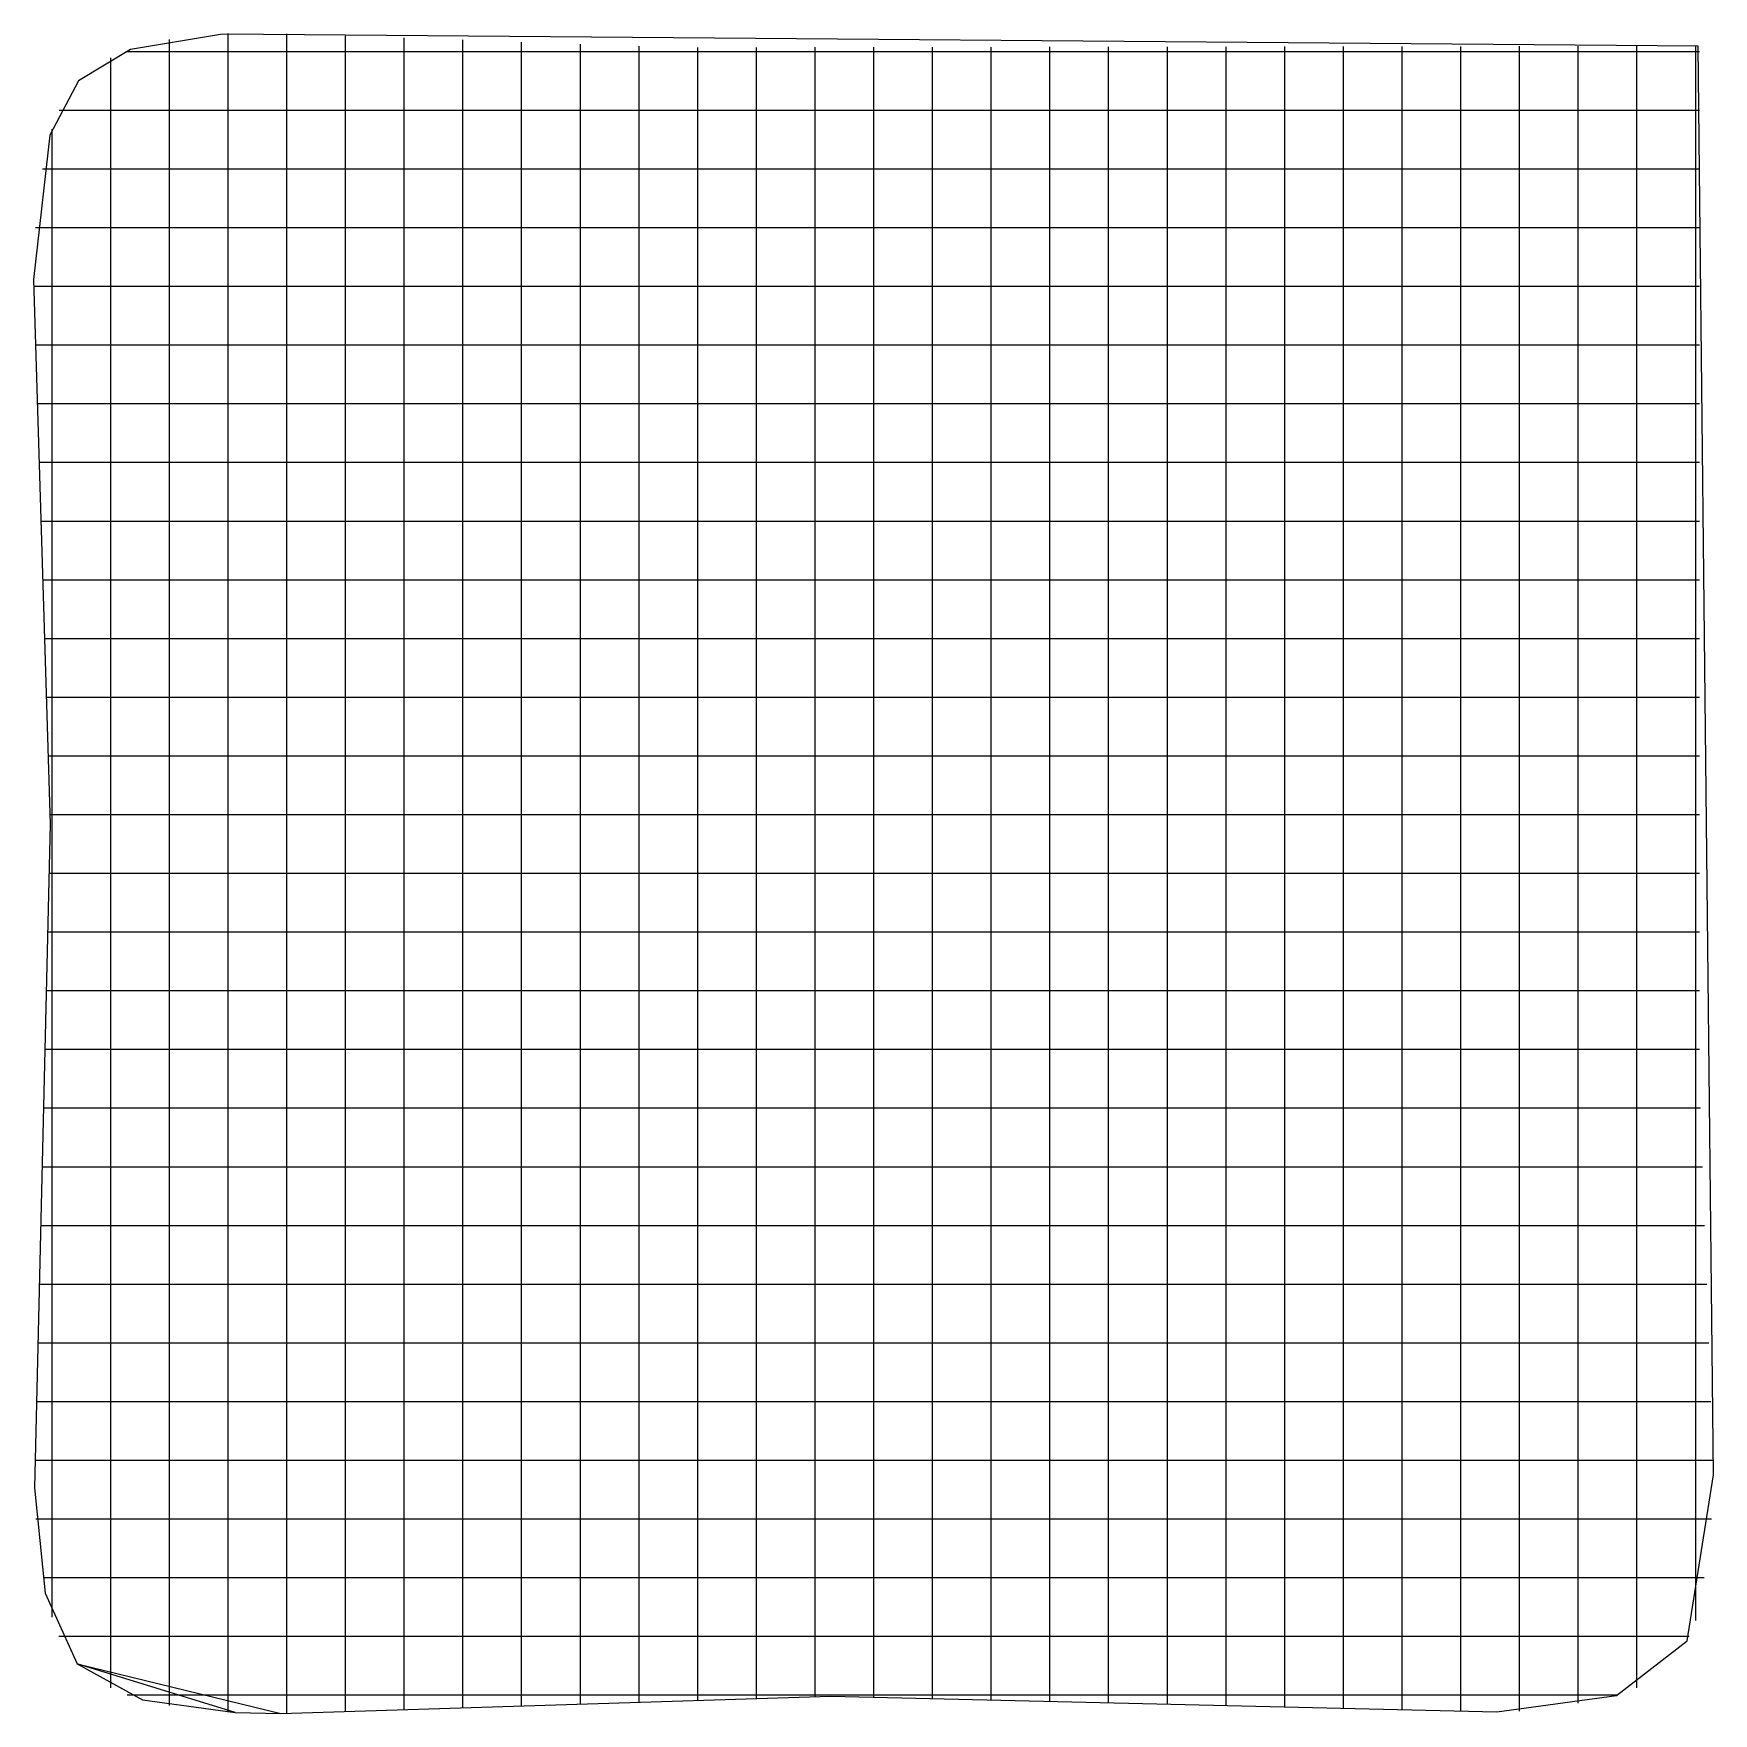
# Model space of a CAD drawing. Extents: x 0.4 to 14.7, y 0.4 to 14.7.
import ezdxf

# ---------------------------------------------------------------- set-up
doc = ezdxf.new("R2010")
doc.units = 0

msp = doc.modelspace()

# ---------------------------------------------------------------- linework, layer by layer
for p, q in [((2.045187, 14.739372), (1.260165, 14.609512)), ((2.045187, 14.739372), (1.260165, 14.609512)), ((14.614412, 14.636268), (2.045187, 14.739372)), ((14.614412, 14.636268), (2.045187, 14.739372)), ((2.092849, 14.743), (2.092849, 14.743994)), ((2.092849, 14.444935), (2.092849, 14.743)), ((2.592849, 14.443935), (2.592849, 14.742)), ((1.260165, 14.609512), (0.81978, 14.342437)), ((1.260165, 14.609512), (0.81978, 14.342437)), ((1.592849, 14.396935), (1.592849, 14.695)), ((3.092849, 14.425935), (3.092849, 14.724)), ((3.592849, 14.408935), (3.592849, 14.707)), ((4.092849, 14.689006), (4.092849, 14.69)), ((4.092849, 14.390942), (4.092849, 14.689006)), ((4.592849, 14.373935), (4.592849, 14.672)), ((5.092849, 14.356935), (5.092849, 14.655)), ((5.592849, 14.338935), (5.592849, 14.637)), ((6.092849, 14.326935), (6.092849, 14.625)), ((6.592849, 14.327935), (6.592849, 14.626)), ((7.092849, 14.328935), (7.092849, 14.627)), ((7.592849, 14.329935), (7.592849, 14.628)), ((8.092849, 14.329935), (8.092849, 14.628)), ((8.592849, 14.330935), (8.592849, 14.629)), ((9.092849, 14.331935), (9.092849, 14.63)), ((9.592849, 14.331935), (9.592849, 14.63)), ((10.092849, 14.332935), (10.092849, 14.631)), ((10.592849, 14.333935), (10.592849, 14.632)), ((11.092849, 14.334935), (11.092849, 14.633)), ((11.592849, 14.334935), (11.592849, 14.633)), ((12.092849, 14.335935), (12.092849, 14.634)), ((12.592849, 14.336935), (12.592849, 14.635)), ((13.092849, 14.635006), (13.092849, 14.636)), ((13.092849, 14.337935), (13.092849, 14.635006)), ((13.592849, 14.337935), (13.592849, 14.636)), ((14.092849, 14.338935), (14.092849, 14.637)), ((14.592849, 14.339935), (14.592849, 14.638)), ((14.74375, 2.466832), (14.614412, 14.636268)), ((14.74375, 2.466832), (14.614412, 14.636268)), ((1.092849, 14.536006), (1.092849, 14.537)), ((1.092849, 14.237942), (1.092849, 14.536006)), ((1.221, 14.592238), (1.519065, 14.592238)), ((1.221, 14.592238), (1.519065, 14.592238)), ((1.519065, 14.592238), (1.522323, 14.592238)), ((1.522323, 14.592238), (1.524258, 14.592238)), ((1.524258, 14.592238), (3.014581, 14.592238)), ((3.014581, 14.592238), (3.024258, 14.592238)), ((3.024258, 14.592238), (3.322323, 14.592238)), ((3.322323, 14.592238), (3.324258, 14.592238)), ((3.324258, 14.592238), (4.814581, 14.592238)), ((4.814581, 14.592238), (4.824258, 14.592238)), ((4.824258, 14.592238), (5.122323, 14.592238)), ((5.122323, 14.592238), (5.124258, 14.592238)), ((5.124258, 14.592238), (5.966787, 14.592238)), ((5.966787, 14.592238), (6.264852, 14.592238)), ((6.264852, 14.592238), (6.274529, 14.592238)), ((6.274529, 14.592238), (7.764852, 14.592238)), ((7.764852, 14.592238), (7.766787, 14.592238)), ((7.766787, 14.592238), (8.064852, 14.592238)), ((8.064852, 14.592238), (8.074529, 14.592238)), ((8.074529, 14.592238), (9.564852, 14.592238)), ((9.564852, 14.592238), (9.566787, 14.592238)), ((9.566787, 14.592238), (9.864852, 14.592238)), ((9.864852, 14.592238), (9.874529, 14.592238)), ((9.874529, 14.592238), (11.364852, 14.592238)), ((11.364852, 14.592238), (11.366787, 14.592238)), ((11.366787, 14.592238), (11.664852, 14.592238)), ((11.664852, 14.592238), (11.674529, 14.592238)), ((11.674529, 14.592238), (13.164852, 14.592238)), ((13.164852, 14.592238), (13.166787, 14.592238)), ((13.166787, 14.592238), (13.464852, 14.592238)), ((13.464852, 14.592238), (13.474529, 14.592238)), ((13.474529, 14.592238), (14.624065, 14.592238)), ((14.624065, 14.592238), (14.626, 14.592238)), ((0.81978, 14.342437), (0.575502, 13.879771)), ((0.81978, 14.342437), (0.575502, 13.879771)), ((1.592849, 14.388606), (1.592849, 14.396935)), ((1.592849, 12.898284), (1.592849, 14.388606)), ((2.092849, 14.435923), (2.092849, 14.444935)), ((2.092849, 12.9456), (2.092849, 14.435923)), ((2.592849, 14.434871), (2.592849, 14.443935)), ((2.592849, 12.943555), (2.592849, 14.434871)), ((3.092849, 14.41709), (3.092849, 14.425935)), ((3.092849, 12.926768), (3.092849, 14.41709)), ((3.592849, 14.400303), (3.592849, 14.408935)), ((3.592849, 12.909981), (3.592849, 14.400303)), ((4.092849, 14.382516), (4.092849, 14.390942)), ((4.092849, 12.892194), (4.092849, 14.382516)), ((4.592849, 14.365729), (4.592849, 14.373935)), ((4.592849, 12.875406), (4.592849, 14.365729)), ((5.092849, 14.348942), (5.092849, 14.356935)), ((5.092849, 12.858619), (5.092849, 14.348942)), ((5.592849, 14.331161), (5.592849, 14.338935)), ((5.592849, 12.840839), (5.592849, 14.331161)), ((6.092849, 14.319342), (6.092849, 14.326935)), ((6.092849, 12.829019), (6.092849, 14.319342)), ((6.592849, 14.320432), (6.592849, 14.327935)), ((6.592849, 12.83011), (6.592849, 14.320432)), ((7.092849, 14.321529), (7.092849, 14.328935)), ((7.092849, 12.831206), (7.092849, 14.321529)), ((7.592849, 14.322497), (7.592849, 14.329935)), ((7.592849, 12.831181), (7.592849, 14.322497)), ((8.092849, 14.322419), (8.092849, 14.329935)), ((8.092849, 12.832097), (8.092849, 14.322419)), ((8.592849, 14.323335), (8.592849, 14.330935)), ((8.592849, 12.833013), (8.592849, 14.323335)), ((9.092849, 14.324252), (9.092849, 14.331935)), ((9.092849, 12.833929), (9.092849, 14.324252)), ((9.592849, 14.324174), (9.592849, 14.331935)), ((9.592849, 12.833852), (9.592849, 14.324174)), ((10.092849, 14.32509), (10.092849, 14.332935)), ((10.092849, 12.834768), (10.092849, 14.32509)), ((10.592849, 14.326006), (10.592849, 14.333935)), ((10.592849, 12.835684), (10.592849, 14.326006)), ((11.092849, 14.326923), (11.092849, 14.334935)), ((11.092849, 12.835606), (11.092849, 14.326923)), ((11.592849, 14.326845), (11.592849, 14.334935)), ((11.592849, 12.836523), (11.592849, 14.326845)), ((12.092849, 14.327761), (12.092849, 14.335935)), ((12.092849, 12.837439), (12.092849, 14.327761)), ((12.592849, 14.328677), (12.592849, 14.336935)), ((12.592849, 12.838355), (12.592849, 14.328677)), ((13.092849, 14.329671), (13.092849, 14.337935)), ((13.092849, 12.838355), (13.092849, 14.329671)), ((13.592849, 14.33011), (13.592849, 14.337935)), ((13.592849, 12.839787), (13.592849, 14.33011)), ((14.092849, 14.331948), (14.092849, 14.338935)), ((14.092849, 12.841626), (14.092849, 14.331948)), ((14.592849, 14.336632), (14.592849, 14.339935)), ((14.592849, 14.334703), (14.592849, 14.336632)), ((14.592849, 12.844381), (14.592849, 14.334703)), ((1.092849, 14.2316), (1.092849, 14.237942)), ((1.092849, 12.741277), (1.092849, 14.2316)), ((0.654, 14.092238), (0.952065, 14.092238)), ((0.654, 14.092238), (0.952065, 14.092238)), ((0.952065, 14.092238), (0.958981, 14.092238)), ((0.958981, 14.092238), (2.449303, 14.092238)), ((2.449303, 14.092238), (2.451239, 14.092238)), ((2.451239, 14.092238), (2.749303, 14.092238)), ((2.749303, 14.092238), (2.758981, 14.092238)), ((2.758981, 14.092238), (4.249303, 14.092238)), ((4.249303, 14.092238), (4.251239, 14.092238)), ((4.251239, 14.092238), (4.549303, 14.092238)), ((4.549303, 14.092238), (4.558981, 14.092238)), ((4.558981, 14.092238), (6.049303, 14.092238)), ((6.049303, 14.092238), (6.051239, 14.092238)), ((6.051239, 14.092238), (6.349303, 14.092238)), ((6.349303, 14.092238), (6.358981, 14.092238)), ((6.358981, 14.092238), (7.849303, 14.092238)), ((7.849303, 14.092238), (7.851239, 14.092238)), ((7.851239, 14.092238), (8.149303, 14.092238)), ((8.149303, 14.092238), (8.158981, 14.092238)), ((8.158981, 14.092238), (9.649303, 14.092238)), ((9.649303, 14.092238), (9.651239, 14.092238)), ((9.651239, 14.092238), (9.949303, 14.092238)), ((9.949303, 14.092238), (9.958981, 14.092238)), ((9.958981, 14.092238), (11.449303, 14.092238)), ((11.449303, 14.092238), (11.451239, 14.092238)), ((11.451239, 14.092238), (11.749303, 14.092238)), ((11.749303, 14.092238), (11.758981, 14.092238)), ((11.758981, 14.092238), (13.249303, 14.092238)), ((13.249303, 14.092238), (13.251239, 14.092238)), ((13.251239, 14.092238), (13.549303, 14.092238)), ((13.549303, 14.092238), (13.558981, 14.092238)), ((13.558981, 14.092238), (14.624065, 14.092238)), ((14.624065, 14.092238), (14.626, 14.092238)), ((0.575502, 13.879771), (0.435912, 12.649821)), ((0.575502, 13.879771), (0.435912, 12.649821)), ((0.592849, 13.630451), (0.592849, 13.928516)), ((0.592849, 13.620774), (0.592849, 13.630451)), ((0.592849, 12.130452), (0.592849, 13.620774)), ((0.511, 13.592238), (0.809065, 13.592238)), ((0.511, 13.592238), (0.809065, 13.592238)), ((0.809065, 13.592238), (0.816903, 13.592238)), ((0.816903, 13.592238), (2.307226, 13.592238)), ((2.307226, 13.592238), (2.309161, 13.592238)), ((2.309161, 13.592238), (2.607226, 13.592238)), ((2.607226, 13.592238), (2.616903, 13.592238)), ((2.616903, 13.592238), (4.107226, 13.592238)), ((4.107226, 13.592238), (4.109161, 13.592238)), ((4.109161, 13.592238), (4.407226, 13.592238)), ((4.407226, 13.592238), (4.416903, 13.592238)), ((4.416903, 13.592238), (5.907226, 13.592238)), ((5.907226, 13.592238), (5.909161, 13.592238)), ((5.909161, 13.592238), (6.207226, 13.592238)), ((6.207226, 13.592238), (6.216903, 13.592238)), ((6.216903, 13.592238), (7.707226, 13.592238)), ((7.707226, 13.592238), (7.709161, 13.592238)), ((7.709161, 13.592238), (8.007226, 13.592238)), ((8.007226, 13.592238), (8.016903, 13.592238)), ((8.016903, 13.592238), (9.507226, 13.592238)), ((9.507226, 13.592238), (9.509161, 13.592238)), ((9.509161, 13.592238), (9.807226, 13.592238)), ((9.807226, 13.592238), (9.816903, 13.592238)), ((9.816903, 13.592238), (11.307226, 13.592238)), ((11.307226, 13.592238), (11.309161, 13.592238)), ((11.309161, 13.592238), (11.607226, 13.592238)), ((11.607226, 13.592238), (11.616903, 13.592238)), ((11.616903, 13.592238), (13.107226, 13.592238)), ((13.107226, 13.592238), (13.109161, 13.592238)), ((13.109161, 13.592238), (13.407226, 13.592238)), ((13.407226, 13.592238), (13.416903, 13.592238)), ((13.416903, 13.592238), (14.624065, 13.592238)), ((14.624065, 13.592238), (14.626, 13.592238)), ((0.451, 13.092238), (0.749065, 13.092238)), ((0.451, 13.092238), (0.749065, 13.092238)), ((0.749065, 13.092238), (0.75729, 13.092238)), ((0.75729, 13.092238), (2.247613, 13.092238)), ((2.247613, 13.092238), (2.249548, 13.092238)), ((2.249548, 13.092238), (2.547613, 13.092238)), ((2.547613, 13.092238), (2.55729, 13.092238)), ((2.55729, 13.092238), (4.047613, 13.092238)), ((4.047613, 13.092238), (4.049548, 13.092238)), ((4.049548, 13.092238), (4.347613, 13.092238)), ((4.347613, 13.092238), (4.35729, 13.092238)), ((4.35729, 13.092238), (5.847613, 13.092238)), ((5.847613, 13.092238), (5.849548, 13.092238)), ((5.849548, 13.092238), (6.147613, 13.092238)), ((6.147613, 13.092238), (6.15729, 13.092238)), ((6.15729, 13.092238), (7.647613, 13.092238)), ((7.647613, 13.092238), (7.649548, 13.092238)), ((7.649548, 13.092238), (7.947613, 13.092238)), ((7.947613, 13.092238), (7.95729, 13.092238)), ((7.95729, 13.092238), (9.447613, 13.092238)), ((9.447613, 13.092238), (9.449548, 13.092238)), ((9.449548, 13.092238), (9.747613, 13.092238)), ((9.747613, 13.092238), (9.75729, 13.092238)), ((9.75729, 13.092238), (11.247613, 13.092238)), ((11.247613, 13.092238), (11.249548, 13.092238)), ((11.249548, 13.092238), (11.547613, 13.092238)), ((11.547613, 13.092238), (11.55729, 13.092238)), ((11.55729, 13.092238), (13.047613, 13.092238)), ((13.047613, 13.092238), (13.049548, 13.092238)), ((13.049548, 13.092238), (13.347613, 13.092238)), ((13.347613, 13.092238), (13.35729, 13.092238)), ((13.35729, 13.092238), (14.624065, 13.092238)), ((14.624065, 13.092238), (14.626, 13.092238)), ((1.592849, 12.896348), (1.592849, 12.898284)), ((1.592849, 12.598284), (1.592849, 12.896348)), ((2.092849, 12.943671), (2.092849, 12.9456)), ((2.092849, 12.645606), (2.092849, 12.943671)), ((2.592849, 12.941619), (2.592849, 12.943555)), ((2.592849, 12.644548), (2.592849, 12.941619)), ((3.092849, 12.924832), (3.092849, 12.926768)), ((3.092849, 12.626768), (3.092849, 12.924832)), ((3.592849, 12.908045), (3.592849, 12.909981)), ((3.592849, 12.609981), (3.592849, 12.908045)), ((4.092849, 12.890265), (4.092849, 12.892194)), ((4.092849, 12.5922), (4.092849, 12.890265)), ((1.092849, 12.739342), (1.092849, 12.741277)), ((1.092849, 12.441277), (1.092849, 12.739342)), ((4.592849, 12.873471), (4.592849, 12.875406)), ((4.592849, 12.575406), (4.592849, 12.873471)), ((5.092849, 12.856684), (5.092849, 12.858619)), ((5.092849, 12.558619), (5.092849, 12.856684)), ((5.592849, 12.838903), (5.592849, 12.840839)), ((5.592849, 12.540839), (5.592849, 12.838903)), ((6.092849, 12.827084), (6.092849, 12.829019)), ((6.092849, 12.529019), (6.092849, 12.827084)), ((6.592849, 12.828181), (6.592849, 12.83011)), ((6.592849, 12.530116), (6.592849, 12.828181)), ((7.092849, 12.829271), (7.092849, 12.831206)), ((7.092849, 12.531206), (7.092849, 12.829271)), ((7.592849, 12.829245), (7.592849, 12.831181)), ((7.592849, 12.532174), (7.592849, 12.829245)), ((8.092849, 12.830161), (8.092849, 12.832097)), ((8.092849, 12.532097), (8.092849, 12.830161)), ((8.592849, 12.831077), (8.592849, 12.833013)), ((8.592849, 12.533013), (8.592849, 12.831077)), ((9.092849, 12.831994), (9.092849, 12.833929)), ((9.092849, 12.533929), (9.092849, 12.831994)), ((9.592849, 12.831916), (9.592849, 12.833852)), ((9.592849, 12.533852), (9.592849, 12.831916)), ((10.092849, 12.832832), (10.092849, 12.834768)), ((10.092849, 12.534768), (10.092849, 12.832832)), ((10.592849, 12.833748), (10.592849, 12.835684)), ((10.592849, 12.535684), (10.592849, 12.833748)), ((11.092849, 12.833671), (11.092849, 12.835606)), ((11.092849, 12.5366), (11.092849, 12.833671)), ((11.592849, 12.834587), (11.592849, 12.836523)), ((11.592849, 12.536523), (11.592849, 12.834587)), ((12.092849, 12.835503), (12.092849, 12.837439)), ((12.092849, 12.537439), (12.092849, 12.835503)), ((12.592849, 12.836419), (12.592849, 12.838355)), ((12.592849, 12.538355), (12.592849, 12.836419)), ((13.092849, 12.836419), (13.092849, 12.838355)), ((13.092849, 12.539348), (13.092849, 12.836419)), ((13.592849, 12.837852), (13.592849, 12.839787)), ((13.592849, 12.539787), (13.592849, 12.837852)), ((14.092849, 12.83969), (14.092849, 12.841626)), ((14.092849, 12.541626), (14.092849, 12.83969)), ((14.592849, 12.834697), (14.592849, 12.844381)), ((14.592849, 12.536632), (14.592849, 12.834697)), ((0.435912, 12.649821), (0.577627, 8.010623)), ((0.435912, 12.649821), (0.577627, 8.010623)), ((0.438, 12.592238), (0.736065, 12.592238)), ((0.438, 12.592238), (0.736065, 12.592238)), ((0.736065, 12.592238), (0.744374, 12.592238)), ((0.744374, 12.592238), (2.234697, 12.592238)), ((1.592849, 12.588606), (1.592849, 12.598284)), ((2.092849, 12.635923), (2.092849, 12.645606)), ((2.092849, 11.1456), (2.092849, 12.635923)), ((2.234697, 12.592238), (2.236632, 12.592238)), ((2.236632, 12.592238), (2.534697, 12.592238)), ((2.534697, 12.592238), (2.544374, 12.592238)), ((2.544374, 12.592238), (4.034697, 12.592238)), ((2.592849, 12.634871), (2.592849, 12.644548)), ((2.592849, 11.143555), (2.592849, 12.634871)), ((3.092849, 12.61709), (3.092849, 12.626768)), ((3.092849, 11.126768), (3.092849, 12.61709)), ((3.592849, 12.600303), (3.592849, 12.609981)), ((3.592849, 11.109981), (3.592849, 12.600303)), ((4.034697, 12.592238), (4.036632, 12.592238)), ((4.036632, 12.592238), (4.334697, 12.592238)), ((4.092849, 12.582516), (4.092849, 12.5922)), ((4.334697, 12.592238), (4.344374, 12.592238)), ((4.344374, 12.592238), (5.834697, 12.592238)), ((5.834697, 12.592238), (5.836632, 12.592238)), ((5.836632, 12.592238), (6.134697, 12.592238)), ((6.134697, 12.592238), (6.144374, 12.592238)), ((6.144374, 12.592238), (7.634697, 12.592238)), ((7.634697, 12.592238), (7.636632, 12.592238)), ((7.636632, 12.592238), (7.934697, 12.592238)), ((7.934697, 12.592238), (7.944374, 12.592238)), ((7.944374, 12.592238), (9.434697, 12.592238)), ((9.434697, 12.592238), (9.436632, 12.592238)), ((9.436632, 12.592238), (9.734697, 12.592238)), ((9.734697, 12.592238), (9.744374, 12.592238)), ((9.744374, 12.592238), (11.234697, 12.592238)), ((11.234697, 12.592238), (11.236632, 12.592238)), ((11.236632, 12.592238), (11.534697, 12.592238)), ((11.534697, 12.592238), (11.544374, 12.592238)), ((11.544374, 12.592238), (13.034697, 12.592238)), ((13.034697, 12.592238), (13.036632, 12.592238)), ((13.036632, 12.592238), (13.334697, 12.592238)), ((13.334697, 12.592238), (13.344374, 12.592238)), ((13.344374, 12.592238), (14.624065, 12.592238)), ((14.624065, 12.592238), (14.626, 12.592238)), ((1.592849, 11.098284), (1.592849, 12.588606)), ((4.092849, 11.092194), (4.092849, 12.582516)), ((4.592849, 12.565729), (4.592849, 12.575406)), ((4.592849, 11.075406), (4.592849, 12.565729)), ((5.092849, 12.548942), (5.092849, 12.558619)), ((5.092849, 11.058619), (5.092849, 12.548942)), ((5.592849, 12.531161), (5.592849, 12.540839)), ((5.592849, 11.040839), (5.592849, 12.531161)), ((6.092849, 12.519342), (6.092849, 12.529019)), ((6.092849, 11.029019), (6.092849, 12.519342)), ((6.592849, 12.520432), (6.592849, 12.530116)), ((6.592849, 11.03011), (6.592849, 12.520432)), ((7.092849, 12.521529), (7.092849, 12.531206)), ((7.092849, 11.031206), (7.092849, 12.521529)), ((7.592849, 12.522497), (7.592849, 12.532174)), ((7.592849, 11.031181), (7.592849, 12.522497)), ((8.092849, 12.522419), (8.092849, 12.532097)), ((8.092849, 11.032097), (8.092849, 12.522419)), ((8.592849, 12.523335), (8.592849, 12.533013)), ((8.592849, 11.033013), (8.592849, 12.523335)), ((9.092849, 12.524252), (9.092849, 12.533929)), ((9.092849, 11.033929), (9.092849, 12.524252)), ((9.592849, 12.524174), (9.592849, 12.533852)), ((9.592849, 11.033852), (9.592849, 12.524174)), ((10.092849, 12.52509), (10.092849, 12.534768)), ((10.092849, 11.034768), (10.092849, 12.52509)), ((10.592849, 12.526006), (10.592849, 12.535684)), ((10.592849, 11.035684), (10.592849, 12.526006)), ((11.092849, 12.526923), (11.092849, 12.5366)), ((11.092849, 11.035606), (11.092849, 12.526923)), ((11.592849, 12.526845), (11.592849, 12.536523)), ((11.592849, 11.036523), (11.592849, 12.526845)), ((12.092849, 12.527761), (12.092849, 12.537439)), ((12.092849, 11.037439), (12.092849, 12.527761)), ((12.592849, 12.528677), (12.592849, 12.538355)), ((12.592849, 11.038355), (12.592849, 12.528677)), ((13.092849, 12.529671), (13.092849, 12.539348)), ((13.092849, 11.038355), (13.092849, 12.529671)), ((13.592849, 12.53011), (13.592849, 12.539787)), ((13.592849, 11.039787), (13.592849, 12.53011)), ((14.092849, 12.531948), (14.092849, 12.541626)), ((14.092849, 11.041626), (14.092849, 12.531948)), ((14.592849, 12.534703), (14.592849, 12.536632)), ((14.592849, 11.044381), (14.592849, 12.534703)), ((1.092849, 12.4316), (1.092849, 12.441277)), ((1.092849, 10.941277), (1.092849, 12.4316)), ((0.453, 12.092238), (0.751065, 12.092238)), ((0.453, 12.092238), (0.751065, 12.092238)), ((0.592849, 12.128516), (0.592849, 12.130452)), ((0.592849, 11.830452), (0.592849, 12.128516)), ((0.751065, 12.092238), (0.759277, 12.092238)), ((0.759277, 12.092238), (2.2496, 12.092238)), ((2.2496, 12.092238), (2.251535, 12.092238)), ((2.251535, 12.092238), (2.5496, 12.092238)), ((2.5496, 12.092238), (2.559277, 12.092238)), ((2.559277, 12.092238), (4.0496, 12.092238)), ((4.0496, 12.092238), (4.051535, 12.092238)), ((4.051535, 12.092238), (4.3496, 12.092238)), ((4.3496, 12.092238), (4.359277, 12.092238)), ((4.359277, 12.092238), (5.8496, 12.092238)), ((5.8496, 12.092238), (5.851535, 12.092238)), ((5.851535, 12.092238), (6.1496, 12.092238)), ((6.1496, 12.092238), (6.159277, 12.092238)), ((6.159277, 12.092238), (7.6496, 12.092238)), ((7.6496, 12.092238), (7.651535, 12.092238)), ((7.651535, 12.092238), (7.9496, 12.092238)), ((7.9496, 12.092238), (7.959277, 12.092238)), ((7.959277, 12.092238), (9.4496, 12.092238)), ((9.4496, 12.092238), (9.451535, 12.092238)), ((9.451535, 12.092238), (9.7496, 12.092238)), ((9.7496, 12.092238), (9.759277, 12.092238)), ((9.759277, 12.092238), (11.2496, 12.092238)), ((11.2496, 12.092238), (11.251535, 12.092238)), ((11.251535, 12.092238), (11.5496, 12.092238)), ((11.5496, 12.092238), (11.559277, 12.092238)), ((11.559277, 12.092238), (13.0496, 12.092238)), ((13.0496, 12.092238), (13.051535, 12.092238)), ((13.051535, 12.092238), (13.3496, 12.092238)), ((13.3496, 12.092238), (13.359277, 12.092238)), ((13.359277, 12.092238), (14.624065, 12.092238)), ((14.624065, 12.092238), (14.626, 12.092238)), ((0.592849, 11.820774), (0.592849, 11.830452)), ((0.592849, 10.330452), (0.592849, 11.820774)), ((0.468, 11.592238), (0.766065, 11.592238)), ((0.468, 11.592238), (0.766065, 11.592238)), ((0.766065, 11.592238), (0.774181, 11.592238)), ((0.774181, 11.592238), (2.264503, 11.592238)), ((2.264503, 11.592238), (2.266439, 11.592238)), ((2.266439, 11.592238), (2.564503, 11.592238)), ((2.564503, 11.592238), (2.574181, 11.592238)), ((2.574181, 11.592238), (4.064503, 11.592238)), ((4.064503, 11.592238), (4.066439, 11.592238)), ((4.066439, 11.592238), (4.364503, 11.592238)), ((4.364503, 11.592238), (4.374181, 11.592238)), ((4.374181, 11.592238), (5.864503, 11.592238)), ((5.864503, 11.592238), (5.866439, 11.592238)), ((5.866439, 11.592238), (6.164503, 11.592238)), ((6.164503, 11.592238), (6.174181, 11.592238)), ((6.174181, 11.592238), (7.664503, 11.592238)), ((7.664503, 11.592238), (7.666439, 11.592238)), ((7.666439, 11.592238), (7.964503, 11.592238)), ((7.964503, 11.592238), (7.974181, 11.592238)), ((7.974181, 11.592238), (9.464503, 11.592238)), ((9.464503, 11.592238), (9.466439, 11.592238)), ((9.466439, 11.592238), (9.764503, 11.592238)), ((9.764503, 11.592238), (9.774181, 11.592238)), ((9.774181, 11.592238), (11.264503, 11.592238)), ((11.264503, 11.592238), (11.266439, 11.592238)), ((11.266439, 11.592238), (11.564503, 11.592238)), ((11.564503, 11.592238), (11.574181, 11.592238)), ((11.574181, 11.592238), (13.064503, 11.592238)), ((13.064503, 11.592238), (13.066439, 11.592238)), ((13.066439, 11.592238), (13.364503, 11.592238)), ((13.364503, 11.592238), (13.374181, 11.592238)), ((13.374181, 11.592238), (14.624065, 11.592238)), ((14.624065, 11.592238), (14.626, 11.592238)), ((0.484, 11.092238), (0.782065, 11.092238)), ((0.484, 11.092238), (0.782065, 11.092238)), ((0.782065, 11.092238), (0.790077, 11.092238)), ((0.790077, 11.092238), (2.2804, 11.092238)), ((1.592849, 11.096348), (1.592849, 11.098284)), ((1.592849, 10.798284), (1.592849, 11.096348)), ((2.092849, 11.143671), (2.092849, 11.1456)), ((2.092849, 10.845606), (2.092849, 11.143671)), ((2.2804, 11.092238), (2.282335, 11.092238)), ((2.282335, 11.092238), (2.5804, 11.092238)), ((2.5804, 11.092238), (2.590077, 11.092238)), ((2.590077, 11.092238), (4.0804, 11.092238)), ((2.592849, 11.141619), (2.592849, 11.143555)), ((2.592849, 10.844548), (2.592849, 11.141619)), ((3.092849, 11.124832), (3.092849, 11.126768)), ((3.092849, 10.826768), (3.092849, 11.124832)), ((3.592849, 11.108045), (3.592849, 11.109981)), ((3.592849, 10.809981), (3.592849, 11.108045)), ((4.0804, 11.092238), (4.082335, 11.092238)), ((4.082335, 11.092238), (4.3804, 11.092238)), ((4.092849, 11.090265), (4.092849, 11.092194)), ((4.092849, 10.7922), (4.092849, 11.090265)), ((4.3804, 11.092238), (4.390077, 11.092238)), ((4.390077, 11.092238), (5.8804, 11.092238)), ((4.592849, 11.073471), (4.592849, 11.075406)), ((4.592849, 10.775406), (4.592849, 11.073471)), ((5.092849, 11.056684), (5.092849, 11.058619)), ((5.092849, 10.758619), (5.092849, 11.056684)), ((5.592849, 11.038903), (5.592849, 11.040839)), ((5.592849, 10.740839), (5.592849, 11.038903)), ((5.8804, 11.092238), (5.882335, 11.092238)), ((5.882335, 11.092238), (6.1804, 11.092238)), ((6.092849, 11.027084), (6.092849, 11.029019)), ((6.092849, 10.729019), (6.092849, 11.027084)), ((6.1804, 11.092238), (6.190077, 11.092238)), ((6.190077, 11.092238), (7.6804, 11.092238)), ((6.592849, 11.028181), (6.592849, 11.03011)), ((6.592849, 10.730116), (6.592849, 11.028181)), ((7.092849, 11.029271), (7.092849, 11.031206)), ((7.092849, 10.731206), (7.092849, 11.029271)), ((7.592849, 11.029245), (7.592849, 11.031181)), ((7.592849, 10.732174), (7.592849, 11.029245)), ((7.6804, 11.092238), (7.682335, 11.092238)), ((7.682335, 11.092238), (7.9804, 11.092238)), ((7.9804, 11.092238), (7.990077, 11.092238)), ((7.990077, 11.092238), (9.4804, 11.092238)), ((8.092849, 11.030161), (8.092849, 11.032097)), ((8.092849, 10.732097), (8.092849, 11.030161)), ((8.592849, 11.031077), (8.592849, 11.033013)), ((8.592849, 10.733013), (8.592849, 11.031077)), ((9.092849, 11.031994), (9.092849, 11.033929)), ((9.092849, 10.733929), (9.092849, 11.031994)), ((9.4804, 11.092238), (9.482335, 11.092238)), ((9.482335, 11.092238), (9.7804, 11.092238)), ((9.592849, 11.031916), (9.592849, 11.033852)), ((9.592849, 10.733852), (9.592849, 11.031916)), ((9.7804, 11.092238), (9.790077, 11.092238)), ((9.790077, 11.092238), (11.2804, 11.092238)), ((10.092849, 11.032832), (10.092849, 11.034768)), ((10.092849, 10.734768), (10.092849, 11.032832)), ((10.592849, 11.033748), (10.592849, 11.035684)), ((10.592849, 10.735684), (10.592849, 11.033748)), ((11.092849, 11.033671), (11.092849, 11.035606)), ((11.092849, 10.7366), (11.092849, 11.033671)), ((11.2804, 11.092238), (11.282335, 11.092238)), ((11.282335, 11.092238), (11.5804, 11.092238)), ((11.5804, 11.092238), (11.590077, 11.092238)), ((11.590077, 11.092238), (13.0804, 11.092238)), ((11.592849, 11.034587), (11.592849, 11.036523)), ((11.592849, 10.736523), (11.592849, 11.034587)), ((12.092849, 11.035503), (12.092849, 11.037439)), ((12.092849, 10.737439), (12.092849, 11.035503)), ((12.592849, 11.036419), (12.592849, 11.038355)), ((12.592849, 10.738355), (12.592849, 11.036419)), ((13.0804, 11.092238), (13.082335, 11.092238)), ((13.082335, 11.092238), (13.3804, 11.092238)), ((13.092849, 11.036419), (13.092849, 11.038355)), ((13.092849, 10.739348), (13.092849, 11.036419)), ((13.3804, 11.092238), (13.390077, 11.092238)), ((13.390077, 11.092238), (14.624065, 11.092238)), ((13.592849, 11.037852), (13.592849, 11.039787)), ((13.592849, 10.739787), (13.592849, 11.037852)), ((14.092849, 11.03969), (14.092849, 11.041626)), ((14.092849, 10.741626), (14.092849, 11.03969)), ((14.592849, 11.034697), (14.592849, 11.044381)), ((14.592849, 10.736632), (14.592849, 11.034697)), ((14.624065, 11.092238), (14.626, 11.092238)), ((1.092849, 10.939342), (1.092849, 10.941277)), ((1.092849, 10.641277), (1.092849, 10.939342)), ((1.592849, 10.788606), (1.592849, 10.798284)), ((1.592849, 9.298284), (1.592849, 10.788606)), ((2.092849, 10.835923), (2.092849, 10.845606)), ((2.092849, 9.3456), (2.092849, 10.835923)), ((2.592849, 10.834871), (2.592849, 10.844548)), ((2.592849, 9.343555), (2.592849, 10.834871)), ((3.092849, 10.81709), (3.092849, 10.826768)), ((3.092849, 9.326768), (3.092849, 10.81709)), ((3.592849, 10.800303), (3.592849, 10.809981)), ((3.592849, 9.309981), (3.592849, 10.800303)), ((4.092849, 10.782516), (4.092849, 10.7922)), ((4.092849, 9.292194), (4.092849, 10.782516)), ((4.592849, 10.765729), (4.592849, 10.775406)), ((4.592849, 9.275406), (4.592849, 10.765729)), ((5.092849, 10.748942), (5.092849, 10.758619)), ((5.092849, 9.258619), (5.092849, 10.748942)), ((5.592849, 10.731161), (5.592849, 10.740839)), ((7.592849, 10.722497), (7.592849, 10.732174)), ((8.092849, 10.722419), (8.092849, 10.732097)), ((8.592849, 10.723335), (8.592849, 10.733013)), ((9.092849, 10.724252), (9.092849, 10.733929)), ((9.592849, 10.724174), (9.592849, 10.733852)), ((10.092849, 10.72509), (10.092849, 10.734768)), ((10.592849, 10.726006), (10.592849, 10.735684)), ((11.092849, 10.726923), (11.092849, 10.7366)), ((11.592849, 10.726845), (11.592849, 10.736523)), ((12.092849, 10.727761), (12.092849, 10.737439)), ((12.592849, 10.728677), (12.592849, 10.738355)), ((13.092849, 10.729671), (13.092849, 10.739348)), ((13.592849, 10.73011), (13.592849, 10.739787)), ((14.092849, 10.731948), (14.092849, 10.741626)), ((14.092849, 9.241626), (14.092849, 10.731948)), ((14.592849, 10.734703), (14.592849, 10.736632)), ((14.592849, 9.244381), (14.592849, 10.734703)), ((0.499, 10.592238), (0.797065, 10.592238)), ((0.499, 10.592238), (0.797065, 10.592238)), ((0.797065, 10.592238), (0.804981, 10.592238)), ((0.804981, 10.592238), (2.295303, 10.592238)), ((1.092849, 10.6316), (1.092849, 10.641277)), ((1.092849, 9.141277), (1.092849, 10.6316)), ((2.295303, 10.592238), (2.297239, 10.592238)), ((2.297239, 10.592238), (2.595303, 10.592238)), ((2.595303, 10.592238), (2.604981, 10.592238)), ((2.604981, 10.592238), (4.095303, 10.592238)), ((4.095303, 10.592238), (4.097239, 10.592238)), ((4.097239, 10.592238), (4.395303, 10.592238)), ((4.395303, 10.592238), (4.404981, 10.592238)), ((4.404981, 10.592238), (5.895303, 10.592238)), ((5.592849, 9.240839), (5.592849, 10.731161)), ((5.895303, 10.592238), (5.897239, 10.592238)), ((5.897239, 10.592238), (6.195303, 10.592238)), ((6.092849, 10.719342), (6.092849, 10.729019)), ((6.092849, 9.229019), (6.092849, 10.719342)), ((6.195303, 10.592238), (6.204981, 10.592238)), ((6.204981, 10.592238), (7.695303, 10.592238)), ((6.592849, 10.720432), (6.592849, 10.730116)), ((6.592849, 9.23011), (6.592849, 10.720432)), ((7.092849, 10.721529), (7.092849, 10.731206)), ((7.092849, 9.231206), (7.092849, 10.721529)), ((7.592849, 9.231181), (7.592849, 10.722497)), ((7.695303, 10.592238), (7.697239, 10.592238)), ((7.697239, 10.592238), (7.995303, 10.592238)), ((7.995303, 10.592238), (8.004981, 10.592238)), ((8.004981, 10.592238), (9.495303, 10.592238)), ((8.092849, 9.232097), (8.092849, 10.722419)), ((8.592849, 9.233013), (8.592849, 10.723335)), ((9.092849, 9.233929), (9.092849, 10.724252)), ((9.495303, 10.592238), (9.497239, 10.592238)), ((9.497239, 10.592238), (9.795303, 10.592238)), ((9.592849, 9.233852), (9.592849, 10.724174)), ((9.795303, 10.592238), (9.804981, 10.592238)), ((9.804981, 10.592238), (11.295303, 10.592238)), ((10.092849, 9.234768), (10.092849, 10.72509)), ((10.592849, 9.235684), (10.592849, 10.726006)), ((11.092849, 9.235606), (11.092849, 10.726923)), ((11.295303, 10.592238), (11.297239, 10.592238)), ((11.297239, 10.592238), (11.595303, 10.592238)), ((11.592849, 9.236523), (11.592849, 10.726845)), ((11.595303, 10.592238), (11.604981, 10.592238)), ((11.604981, 10.592238), (13.095303, 10.592238)), ((12.092849, 9.237439), (12.092849, 10.727761)), ((12.592849, 9.238355), (12.592849, 10.728677)), ((13.092849, 9.238355), (13.092849, 10.729671)), ((13.095303, 10.592238), (13.097239, 10.592238)), ((13.097239, 10.592238), (13.395303, 10.592238)), ((13.395303, 10.592238), (13.404981, 10.592238)), ((13.404981, 10.592238), (14.624065, 10.592238)), ((13.592849, 9.239787), (13.592849, 10.73011)), ((14.624065, 10.592238), (14.626, 10.592238)), ((0.592849, 10.328516), (0.592849, 10.330452)), ((0.592849, 10.030452), (0.592849, 10.328516)), ((0.514, 10.092238), (0.812065, 10.092238)), ((0.514, 10.092238), (0.812065, 10.092238)), ((0.592849, 10.020774), (0.592849, 10.030452)), ((0.592849, 8.530452), (0.592849, 10.020774)), ((0.812065, 10.092238), (0.819884, 10.092238)), ((0.819884, 10.092238), (2.310206, 10.092238)), ((2.310206, 10.092238), (2.312142, 10.092238)), ((2.312142, 10.092238), (2.610206, 10.092238)), ((2.610206, 10.092238), (2.619884, 10.092238)), ((2.619884, 10.092238), (4.110206, 10.092238)), ((4.110206, 10.092238), (4.112142, 10.092238)), ((4.112142, 10.092238), (4.410206, 10.092238)), ((4.410206, 10.092238), (4.419884, 10.092238)), ((4.419884, 10.092238), (5.910206, 10.092238)), ((5.910206, 10.092238), (5.912142, 10.092238)), ((5.912142, 10.092238), (6.210206, 10.092238)), ((6.210206, 10.092238), (6.219884, 10.092238)), ((6.219884, 10.092238), (7.710206, 10.092238)), ((7.710206, 10.092238), (7.712142, 10.092238)), ((7.712142, 10.092238), (8.010206, 10.092238)), ((8.010206, 10.092238), (8.019884, 10.092238)), ((8.019884, 10.092238), (9.510206, 10.092238)), ((9.510206, 10.092238), (9.512142, 10.092238)), ((9.512142, 10.092238), (9.810206, 10.092238)), ((9.810206, 10.092238), (9.819884, 10.092238)), ((9.819884, 10.092238), (11.310206, 10.092238)), ((11.310206, 10.092238), (11.312142, 10.092238)), ((11.312142, 10.092238), (11.610206, 10.092238)), ((11.610206, 10.092238), (11.619884, 10.092238)), ((11.619884, 10.092238), (13.110206, 10.092238)), ((13.110206, 10.092238), (13.112142, 10.092238)), ((13.112142, 10.092238), (13.410206, 10.092238)), ((13.410206, 10.092238), (13.419884, 10.092238)), ((13.419884, 10.092238), (14.624065, 10.092238)), ((14.624065, 10.092238), (14.626, 10.092238)), ((0.529, 9.592238), (0.827065, 9.592238)), ((0.529, 9.592238), (0.827065, 9.592238)), ((0.827065, 9.592238), (0.834787, 9.592238)), ((0.834787, 9.592238), (2.326103, 9.592238)), ((2.326103, 9.592238), (2.328039, 9.592238)), ((2.328039, 9.592238), (2.62511, 9.592238)), ((2.62511, 9.592238), (2.634787, 9.592238)), ((2.634787, 9.592238), (4.126103, 9.592238)), ((4.126103, 9.592238), (4.128039, 9.592238)), ((4.128039, 9.592238), (4.42511, 9.592238)), ((4.42511, 9.592238), (4.434787, 9.592238)), ((4.434787, 9.592238), (5.926103, 9.592238)), ((5.926103, 9.592238), (5.928039, 9.592238)), ((5.928039, 9.592238), (6.22511, 9.592238)), ((6.22511, 9.592238), (6.234787, 9.592238)), ((6.234787, 9.592238), (7.726103, 9.592238)), ((7.726103, 9.592238), (7.728039, 9.592238)), ((7.728039, 9.592238), (8.02511, 9.592238)), ((8.02511, 9.592238), (8.034787, 9.592238)), ((8.034787, 9.592238), (9.526103, 9.592238)), ((9.526103, 9.592238), (9.528039, 9.592238)), ((9.528039, 9.592238), (9.82511, 9.592238)), ((9.82511, 9.592238), (9.834787, 9.592238)), ((9.834787, 9.592238), (11.326103, 9.592238)), ((11.326103, 9.592238), (11.328039, 9.592238)), ((11.328039, 9.592238), (11.62511, 9.592238)), ((11.62511, 9.592238), (11.634787, 9.592238)), ((11.634787, 9.592238), (13.126103, 9.592238)), ((13.126103, 9.592238), (13.128039, 9.592238)), ((13.128039, 9.592238), (13.42511, 9.592238)), ((13.42511, 9.592238), (13.434787, 9.592238)), ((13.434787, 9.592238), (14.624065, 9.592238)), ((14.624065, 9.592238), (14.626, 9.592238)), ((2.092849, 9.343671), (2.092849, 9.3456)), ((2.092849, 9.045606), (2.092849, 9.343671)), ((2.592849, 9.341619), (2.592849, 9.343555)), ((2.592849, 9.044548), (2.592849, 9.341619)), ((3.092849, 9.324832), (3.092849, 9.326768)), ((3.092849, 9.026768), (3.092849, 9.324832)), ((3.592849, 9.308045), (3.592849, 9.309981)), ((3.592849, 9.009981), (3.592849, 9.308045)), ((1.592849, 9.296348), (1.592849, 9.298284)), ((1.592849, 8.998284), (1.592849, 9.296348)), ((4.092849, 9.290265), (4.092849, 9.292194)), ((4.092849, 8.9922), (4.092849, 9.290265)), ((4.592849, 9.273471), (4.592849, 9.275406)), ((4.592849, 8.975406), (4.592849, 9.273471)), ((5.092849, 9.256684), (5.092849, 9.258619)), ((5.092849, 8.958619), (5.092849, 9.256684)), ((5.592849, 9.238903), (5.592849, 9.240839)), ((5.592849, 8.940839), (5.592849, 9.238903)), ((6.092849, 9.227084), (6.092849, 9.229019)), ((6.092849, 8.929019), (6.092849, 9.227084)), ((6.592849, 9.228181), (6.592849, 9.23011)), ((6.592849, 8.930116), (6.592849, 9.228181)), ((7.092849, 9.229271), (7.092849, 9.231206)), ((7.092849, 8.931206), (7.092849, 9.229271)), ((7.592849, 9.229245), (7.592849, 9.231181)), ((7.592849, 8.932174), (7.592849, 9.229245)), ((8.092849, 9.230161), (8.092849, 9.232097)), ((8.092849, 8.932097), (8.092849, 9.230161)), ((8.592849, 9.231077), (8.592849, 9.233013)), ((8.592849, 8.933013), (8.592849, 9.231077)), ((9.092849, 9.231994), (9.092849, 9.233929)), ((9.092849, 8.933929), (9.092849, 9.231994)), ((9.592849, 9.231916), (9.592849, 9.233852)), ((9.592849, 8.933852), (9.592849, 9.231916)), ((10.092849, 9.232832), (10.092849, 9.234768)), ((10.092849, 8.934768), (10.092849, 9.232832)), ((10.592849, 9.233748), (10.592849, 9.235684)), ((10.592849, 8.935684), (10.592849, 9.233748)), ((11.092849, 9.233671), (11.092849, 9.235606)), ((11.092849, 8.9366), (11.092849, 9.233671)), ((11.592849, 9.234587), (11.592849, 9.236523)), ((11.592849, 8.936523), (11.592849, 9.234587)), ((12.092849, 9.235503), (12.092849, 9.237439)), ((12.092849, 8.937439), (12.092849, 9.235503)), ((12.592849, 9.236419), (12.592849, 9.238355)), ((12.592849, 8.938355), (12.592849, 9.236419)), ((13.092849, 9.236419), (13.092849, 9.238355)), ((13.092849, 8.939348), (13.092849, 9.236419)), ((13.592849, 9.237852), (13.592849, 9.239787)), ((13.592849, 8.939787), (13.592849, 9.237852)), ((14.092849, 9.23969), (14.092849, 9.241626)), ((14.092849, 8.941626), (14.092849, 9.23969)), ((14.592849, 9.234697), (14.592849, 9.244381)), ((14.592849, 8.936632), (14.592849, 9.234697)), ((0.545, 9.092238), (0.843065, 9.092238)), ((0.545, 9.092238), (0.843065, 9.092238)), ((0.843065, 9.092238), (0.850684, 9.092238)), ((0.850684, 9.092238), (2.341006, 9.092238)), ((1.092849, 9.139342), (1.092849, 9.141277)), ((1.092849, 8.841277), (1.092849, 9.139342)), ((2.092849, 9.035923), (2.092849, 9.045606)), ((2.092849, 7.5456), (2.092849, 9.035923)), ((2.341006, 9.092238), (2.342942, 9.092238)), ((2.342942, 9.092238), (2.641006, 9.092238)), ((2.592849, 9.034871), (2.592849, 9.044548)), ((2.592849, 7.543555), (2.592849, 9.034871)), ((2.641006, 9.092238), (2.650684, 9.092238)), ((2.650684, 9.092238), (4.141006, 9.092238)), ((3.092849, 9.01709), (3.092849, 9.026768)), ((3.092849, 7.526768), (3.092849, 9.01709)), ((4.141006, 9.092238), (4.142942, 9.092238)), ((4.142942, 9.092238), (4.441006, 9.092238)), ((4.441006, 9.092238), (4.450684, 9.092238)), ((4.450684, 9.092238), (5.941006, 9.092238)), ((5.941006, 9.092238), (5.942942, 9.092238)), ((5.942942, 9.092238), (6.241006, 9.092238)), ((6.241006, 9.092238), (6.250684, 9.092238)), ((6.250684, 9.092238), (7.741006, 9.092238)), ((7.741006, 9.092238), (7.742942, 9.092238)), ((7.742942, 9.092238), (8.041006, 9.092238)), ((8.041006, 9.092238), (8.050684, 9.092238)), ((8.050684, 9.092238), (9.541006, 9.092238)), ((9.541006, 9.092238), (9.542942, 9.092238)), ((9.542942, 9.092238), (9.841006, 9.092238)), ((9.841006, 9.092238), (9.850684, 9.092238)), ((9.850684, 9.092238), (11.341006, 9.092238)), ((11.341006, 9.092238), (11.342942, 9.092238)), ((11.342942, 9.092238), (11.641006, 9.092238)), ((11.641006, 9.092238), (11.650684, 9.092238)), ((11.650684, 9.092238), (13.141006, 9.092238)), ((13.141006, 9.092238), (13.142942, 9.092238)), ((13.142942, 9.092238), (13.441006, 9.092238)), ((13.441006, 9.092238), (13.450684, 9.092238)), ((13.450684, 9.092238), (14.624065, 9.092238)), ((14.624065, 9.092238), (14.626, 9.092238)), ((1.592849, 8.988606), (1.592849, 8.998284)), ((1.592849, 7.498284), (1.592849, 8.988606)), ((3.592849, 9.000303), (3.592849, 9.009981)), ((3.592849, 7.509981), (3.592849, 9.000303)), ((4.092849, 8.982516), (4.092849, 8.9922)), ((4.092849, 7.492194), (4.092849, 8.982516)), ((4.592849, 8.965729), (4.592849, 8.975406)), ((4.592849, 7.475406), (4.592849, 8.965729)), ((5.092849, 8.948942), (5.092849, 8.958619)), ((5.092849, 7.458619), (5.092849, 8.948942)), ((5.592849, 8.931161), (5.592849, 8.940839)), ((5.592849, 7.440839), (5.592849, 8.931161)), ((6.092849, 8.919342), (6.092849, 8.929019)), ((6.092849, 7.429019), (6.092849, 8.919342)), ((6.592849, 8.920432), (6.592849, 8.930116)), ((6.592849, 7.43011), (6.592849, 8.920432)), ((7.092849, 8.921529), (7.092849, 8.931206)), ((7.092849, 7.431206), (7.092849, 8.921529)), ((7.592849, 8.922497), (7.592849, 8.932174)), ((7.592849, 7.431181), (7.592849, 8.922497)), ((8.092849, 8.922419), (8.092849, 8.932097)), ((8.092849, 7.432097), (8.092849, 8.922419)), ((8.592849, 8.923335), (8.592849, 8.933013)), ((8.592849, 7.433013), (8.592849, 8.923335)), ((9.092849, 8.924252), (9.092849, 8.933929)), ((9.092849, 7.433929), (9.092849, 8.924252)), ((9.592849, 8.924174), (9.592849, 8.933852)), ((9.592849, 7.433852), (9.592849, 8.924174)), ((10.092849, 8.92509), (10.092849, 8.934768)), ((10.092849, 7.434768), (10.092849, 8.92509)), ((10.592849, 8.926006), (10.592849, 8.935684)), ((10.592849, 7.435684), (10.592849, 8.926006)), ((11.092849, 8.926923), (11.092849, 8.9366)), ((11.092849, 7.435606), (11.092849, 8.926923)), ((11.592849, 8.926845), (11.592849, 8.936523)), ((11.592849, 7.436523), (11.592849, 8.926845)), ((12.092849, 8.927761), (12.092849, 8.937439)), ((12.092849, 7.437439), (12.092849, 8.927761)), ((12.592849, 8.928677), (12.592849, 8.938355)), ((12.592849, 7.438355), (12.592849, 8.928677)), ((13.092849, 8.929671), (13.092849, 8.939348)), ((13.092849, 7.438355), (13.092849, 8.929671)), ((13.592849, 8.93011), (13.592849, 8.939787)), ((13.592849, 7.439787), (13.592849, 8.93011)), ((14.092849, 8.931948), (14.092849, 8.941626)), ((14.092849, 7.441626), (14.092849, 8.931948)), ((14.592849, 8.934703), (14.592849, 8.936632)), ((14.592849, 7.444381), (14.592849, 8.934703)), ((1.092849, 8.8316), (1.092849, 8.841277)), ((1.092849, 7.341277), (1.092849, 8.8316)), ((0.56, 8.592238), (0.858065, 8.592238)), ((0.56, 8.592238), (0.858065, 8.592238)), ((0.858065, 8.592238), (0.865587, 8.592238)), ((0.865587, 8.592238), (2.35591, 8.592238)), ((2.35591, 8.592238), (2.357845, 8.592238)), ((2.357845, 8.592238), (2.65591, 8.592238)), ((2.65591, 8.592238), (2.665587, 8.592238)), ((2.665587, 8.592238), (4.15591, 8.592238)), ((4.15591, 8.592238), (4.157845, 8.592238)), ((4.157845, 8.592238), (4.45591, 8.592238)), ((4.45591, 8.592238), (4.465587, 8.592238)), ((4.465587, 8.592238), (5.95591, 8.592238)), ((5.95591, 8.592238), (5.957845, 8.592238)), ((5.957845, 8.592238), (6.25591, 8.592238)), ((6.25591, 8.592238), (6.265587, 8.592238)), ((6.265587, 8.592238), (7.75591, 8.592238)), ((7.75591, 8.592238), (7.757845, 8.592238)), ((7.757845, 8.592238), (8.05591, 8.592238)), ((8.05591, 8.592238), (8.065587, 8.592238)), ((8.065587, 8.592238), (9.55591, 8.592238)), ((9.55591, 8.592238), (9.557845, 8.592238)), ((9.557845, 8.592238), (9.85591, 8.592238)), ((9.85591, 8.592238), (9.865587, 8.592238)), ((9.865587, 8.592238), (11.35591, 8.592238)), ((11.35591, 8.592238), (11.357845, 8.592238)), ((11.357845, 8.592238), (11.65591, 8.592238)), ((11.65591, 8.592238), (11.665587, 8.592238)), ((11.665587, 8.592238), (13.15591, 8.592238)), ((13.15591, 8.592238), (13.157845, 8.592238)), ((13.157845, 8.592238), (13.45591, 8.592238)), ((13.45591, 8.592238), (13.465587, 8.592238)), ((13.465587, 8.592238), (14.624065, 8.592238)), ((14.624065, 8.592238), (14.626, 8.592238)), ((0.592849, 8.528516), (0.592849, 8.530452)), ((0.592849, 8.230452), (0.592849, 8.528516)), ((0.592849, 8.220774), (0.592849, 8.230452)), ((0.592849, 6.730452), (0.592849, 8.220774)), ((0.575, 8.092238), (0.873065, 8.092238)), ((0.575, 8.092238), (0.873065, 8.092238)), ((0.873065, 8.092238), (0.88049, 8.092238)), ((0.88049, 8.092238), (2.371806, 8.092238)), ((2.371806, 8.092238), (2.373742, 8.092238)), ((2.373742, 8.092238), (2.670813, 8.092238)), ((2.670813, 8.092238), (2.68049, 8.092238)), ((2.68049, 8.092238), (4.171806, 8.092238)), ((4.171806, 8.092238), (4.173742, 8.092238)), ((4.173742, 8.092238), (4.470813, 8.092238)), ((4.470813, 8.092238), (4.48049, 8.092238)), ((4.48049, 8.092238), (5.971806, 8.092238)), ((5.971806, 8.092238), (5.973742, 8.092238)), ((5.973742, 8.092238), (6.270813, 8.092238)), ((6.270813, 8.092238), (6.28049, 8.092238)), ((6.28049, 8.092238), (7.771806, 8.092238)), ((7.771806, 8.092238), (7.773742, 8.092238)), ((7.773742, 8.092238), (8.070813, 8.092238)), ((8.070813, 8.092238), (8.08049, 8.092238)), ((8.08049, 8.092238), (9.571806, 8.092238)), ((9.571806, 8.092238), (9.573742, 8.092238)), ((9.573742, 8.092238), (9.870813, 8.092238)), ((9.870813, 8.092238), (9.88049, 8.092238)), ((9.88049, 8.092238), (11.371806, 8.092238)), ((11.371806, 8.092238), (11.373742, 8.092238)), ((11.373742, 8.092238), (11.670813, 8.092238)), ((11.670813, 8.092238), (11.68049, 8.092238)), ((11.68049, 8.092238), (13.171806, 8.092238)), ((13.171806, 8.092238), (13.173742, 8.092238)), ((13.173742, 8.092238), (13.470813, 8.092238)), ((13.470813, 8.092238), (13.48049, 8.092238)), ((13.48049, 8.092238), (14.624065, 8.092238)), ((14.624065, 8.092238), (14.626, 8.092238)), ((0.577627, 8.010623), (0.444601, 2.357242)), ((0.577627, 8.010623), (0.444601, 2.357242)), ((0.576, 7.592238), (0.576994, 7.592238)), ((0.576, 7.592238), (0.576994, 7.592238)), ((0.576994, 7.592238), (0.874065, 7.592238)), ((0.874065, 7.592238), (0.881484, 7.592238)), ((0.881484, 7.592238), (2.3728, 7.592238)), ((2.3728, 7.592238), (2.374735, 7.592238)), ((2.374735, 7.592238), (2.671806, 7.592238)), ((2.671806, 7.592238), (2.681484, 7.592238)), ((2.681484, 7.592238), (4.1728, 7.592238)), ((4.1728, 7.592238), (4.174735, 7.592238)), ((4.174735, 7.592238), (4.471806, 7.592238)), ((4.471806, 7.592238), (4.481484, 7.592238)), ((4.481484, 7.592238), (5.9728, 7.592238)), ((5.9728, 7.592238), (5.974735, 7.592238)), ((5.974735, 7.592238), (6.271806, 7.592238)), ((6.271806, 7.592238), (6.281484, 7.592238)), ((6.281484, 7.592238), (7.7728, 7.592238)), ((7.7728, 7.592238), (7.774735, 7.592238)), ((7.774735, 7.592238), (8.071806, 7.592238)), ((8.071806, 7.592238), (8.081484, 7.592238)), ((8.081484, 7.592238), (9.5728, 7.592238)), ((9.5728, 7.592238), (9.574735, 7.592238)), ((9.574735, 7.592238), (9.871806, 7.592238)), ((9.871806, 7.592238), (9.881484, 7.592238)), ((9.881484, 7.592238), (11.3728, 7.592238)), ((11.3728, 7.592238), (11.374735, 7.592238)), ((11.374735, 7.592238), (11.671806, 7.592238)), ((11.671806, 7.592238), (11.681484, 7.592238)), ((11.681484, 7.592238), (13.1728, 7.592238)), ((13.1728, 7.592238), (13.174735, 7.592238)), ((13.174735, 7.592238), (13.471806, 7.592238)), ((13.471806, 7.592238), (13.481484, 7.592238)), ((13.481484, 7.592238), (14.624065, 7.592238)), ((14.624065, 7.592238), (14.626, 7.592238)), ((1.592849, 7.496348), (1.592849, 7.498284)), ((1.592849, 7.198284), (1.592849, 7.496348)), ((2.092849, 7.543671), (2.092849, 7.5456)), ((2.092849, 7.245606), (2.092849, 7.543671)), ((2.592849, 7.541619), (2.592849, 7.543555)), ((2.592849, 7.244548), (2.592849, 7.541619)), ((3.092849, 7.524832), (3.092849, 7.526768)), ((3.092849, 7.226768), (3.092849, 7.524832)), ((3.592849, 7.508045), (3.592849, 7.509981)), ((3.592849, 7.209981), (3.592849, 7.508045)), ((4.092849, 7.490265), (4.092849, 7.492194)), ((4.092849, 7.1922), (4.092849, 7.490265)), ((4.592849, 7.473471), (4.592849, 7.475406)), ((4.592849, 7.175406), (4.592849, 7.473471)), ((5.092849, 7.456684), (5.092849, 7.458619)), ((5.092849, 7.158619), (5.092849, 7.456684)), ((5.592849, 7.438903), (5.592849, 7.440839)), ((14.092849, 7.43969), (14.092849, 7.441626)), ((14.592849, 7.434697), (14.592849, 7.444381)), ((1.092849, 7.339342), (1.092849, 7.341277)), ((1.092849, 7.041277), (1.092849, 7.339342)), ((5.592849, 7.140839), (5.592849, 7.438903)), ((6.092849, 7.427084), (6.092849, 7.429019)), ((6.092849, 7.129019), (6.092849, 7.427084)), ((6.592849, 7.428181), (6.592849, 7.43011)), ((6.592849, 7.130116), (6.592849, 7.428181)), ((7.092849, 7.429271), (7.092849, 7.431206)), ((7.092849, 7.131206), (7.092849, 7.429271)), ((7.592849, 7.429245), (7.592849, 7.431181)), ((7.592849, 7.132174), (7.592849, 7.429245)), ((8.092849, 7.430161), (8.092849, 7.432097)), ((8.092849, 7.132097), (8.092849, 7.430161)), ((8.592849, 7.431077), (8.592849, 7.433013)), ((8.592849, 7.133013), (8.592849, 7.431077)), ((9.092849, 7.431994), (9.092849, 7.433929)), ((9.092849, 7.133929), (9.092849, 7.431994)), ((9.592849, 7.431916), (9.592849, 7.433852)), ((9.592849, 7.133852), (9.592849, 7.431916)), ((10.092849, 7.432832), (10.092849, 7.434768)), ((10.092849, 7.134768), (10.092849, 7.432832)), ((10.592849, 7.433748), (10.592849, 7.435684)), ((10.592849, 7.135684), (10.592849, 7.433748)), ((11.092849, 7.433671), (11.092849, 7.435606)), ((11.092849, 7.1366), (11.092849, 7.433671)), ((11.592849, 7.434587), (11.592849, 7.436523)), ((11.592849, 7.136523), (11.592849, 7.434587)), ((12.092849, 7.435503), (12.092849, 7.437439)), ((12.092849, 7.137439), (12.092849, 7.435503)), ((12.592849, 7.436419), (12.592849, 7.438355)), ((12.592849, 7.138355), (12.592849, 7.436419)), ((13.092849, 7.436419), (13.092849, 7.438355)), ((13.092849, 7.139348), (13.092849, 7.436419)), ((13.592849, 7.437852), (13.592849, 7.439787)), ((13.592849, 7.139787), (13.592849, 7.437852)), ((14.092849, 7.141626), (14.092849, 7.43969)), ((14.592849, 7.136632), (14.592849, 7.434697)), ((1.592849, 7.188606), (1.592849, 7.198284)), ((1.592849, 5.698284), (1.592849, 7.188606)), ((2.092849, 7.235923), (2.092849, 7.245606)), ((2.092849, 5.7456), (2.092849, 7.235923)), ((2.592849, 7.234871), (2.592849, 7.244548)), ((2.592849, 5.743555), (2.592849, 7.234871)), ((3.092849, 7.21709), (3.092849, 7.226768)), ((3.092849, 5.726768), (3.092849, 7.21709)), ((3.592849, 7.200303), (3.592849, 7.209981)), ((3.592849, 5.709981), (3.592849, 7.200303)), ((4.092849, 7.182516), (4.092849, 7.1922)), ((4.092849, 5.692194), (4.092849, 7.182516)), ((4.592849, 7.165729), (4.592849, 7.175406)), ((4.592849, 5.675406), (4.592849, 7.165729)), ((5.092849, 7.148942), (5.092849, 7.158619)), ((0.564, 7.092238), (0.862065, 7.092238)), ((0.564, 7.092238), (0.862065, 7.092238)), ((0.862065, 7.092238), (0.869561, 7.092238)), ((0.869561, 7.092238), (2.359884, 7.092238)), ((1.092849, 7.0316), (1.092849, 7.041277)), ((1.092849, 5.541277), (1.092849, 7.0316)), ((2.359884, 7.092238), (2.361819, 7.092238)), ((2.361819, 7.092238), (2.659884, 7.092238)), ((2.659884, 7.092238), (2.669561, 7.092238)), ((2.669561, 7.092238), (4.159884, 7.092238)), ((4.159884, 7.092238), (4.161819, 7.092238)), ((4.161819, 7.092238), (4.459884, 7.092238)), ((4.459884, 7.092238), (4.469561, 7.092238)), ((4.469561, 7.092238), (5.959884, 7.092238)), ((5.092849, 5.658619), (5.092849, 7.148942)), ((5.592849, 7.131161), (5.592849, 7.140839)), ((5.592849, 5.640839), (5.592849, 7.131161)), ((5.959884, 7.092238), (5.961819, 7.092238)), ((5.961819, 7.092238), (6.259884, 7.092238)), ((6.092849, 7.119342), (6.092849, 7.129019)), ((6.092849, 5.629019), (6.092849, 7.119342)), ((6.259884, 7.092238), (6.269561, 7.092238)), ((6.269561, 7.092238), (7.759884, 7.092238)), ((6.592849, 7.120432), (6.592849, 7.130116)), ((6.592849, 5.63011), (6.592849, 7.120432)), ((7.092849, 7.121529), (7.092849, 7.131206)), ((7.092849, 5.631206), (7.092849, 7.121529)), ((7.592849, 7.122497), (7.592849, 7.132174)), ((7.592849, 5.631181), (7.592849, 7.122497)), ((7.759884, 7.092238), (7.761819, 7.092238)), ((7.761819, 7.092238), (8.059884, 7.092238)), ((8.059884, 7.092238), (8.069561, 7.092238)), ((8.069561, 7.092238), (9.559884, 7.092238)), ((8.092849, 7.122419), (8.092849, 7.132097)), ((8.092849, 5.632097), (8.092849, 7.122419)), ((8.592849, 7.123335), (8.592849, 7.133013)), ((8.592849, 5.633013), (8.592849, 7.123335)), ((9.092849, 7.124252), (9.092849, 7.133929)), ((9.092849, 5.633929), (9.092849, 7.124252)), ((9.559884, 7.092238), (9.561819, 7.092238)), ((9.561819, 7.092238), (9.859884, 7.092238)), ((9.592849, 7.124174), (9.592849, 7.133852)), ((9.592849, 5.633852), (9.592849, 7.124174)), ((9.859884, 7.092238), (9.869561, 7.092238)), ((9.869561, 7.092238), (11.359884, 7.092238)), ((10.092849, 7.12509), (10.092849, 7.134768)), ((10.092849, 5.634768), (10.092849, 7.12509)), ((10.592849, 7.126006), (10.592849, 7.135684)), ((10.592849, 5.635684), (10.592849, 7.126006)), ((11.092849, 7.126923), (11.092849, 7.1366)), ((11.092849, 5.635606), (11.092849, 7.126923)), ((11.359884, 7.092238), (11.361819, 7.092238)), ((11.361819, 7.092238), (11.659884, 7.092238)), ((11.592849, 7.126845), (11.592849, 7.136523)), ((11.592849, 5.636523), (11.592849, 7.126845)), ((11.659884, 7.092238), (11.669561, 7.092238)), ((11.669561, 7.092238), (13.159884, 7.092238)), ((12.092849, 7.127761), (12.092849, 7.137439)), ((12.092849, 5.637439), (12.092849, 7.127761)), ((12.592849, 7.128677), (12.592849, 7.138355)), ((12.592849, 5.638355), (12.592849, 7.128677)), ((13.092849, 7.129671), (13.092849, 7.139348)), ((13.092849, 5.638355), (13.092849, 7.129671)), ((13.159884, 7.092238), (13.161819, 7.092238)), ((13.161819, 7.092238), (13.459884, 7.092238)), ((13.459884, 7.092238), (13.469561, 7.092238)), ((13.469561, 7.092238), (14.624065, 7.092238)), ((13.592849, 7.13011), (13.592849, 7.139787)), ((13.592849, 5.639787), (13.592849, 7.13011)), ((14.092849, 7.131948), (14.092849, 7.141626)), ((14.092849, 5.641626), (14.092849, 7.131948)), ((14.592849, 7.134703), (14.592849, 7.136632)), ((14.592849, 5.644381), (14.592849, 7.134703)), ((14.624065, 7.092238), (14.626, 7.092238)), ((0.592849, 6.728516), (0.592849, 6.730452)), ((0.592849, 6.430452), (0.592849, 6.728516)), ((0.551, 6.592238), (0.849065, 6.592238)), ((0.551, 6.592238), (0.849065, 6.592238)), ((0.849065, 6.592238), (0.856645, 6.592238)), ((0.856645, 6.592238), (2.346968, 6.592238)), ((2.346968, 6.592238), (2.348903, 6.592238)), ((2.348903, 6.592238), (2.646968, 6.592238)), ((2.646968, 6.592238), (2.656645, 6.592238)), ((2.656645, 6.592238), (4.146968, 6.592238)), ((4.146968, 6.592238), (4.148903, 6.592238)), ((4.148903, 6.592238), (4.446968, 6.592238)), ((4.446968, 6.592238), (4.456645, 6.592238)), ((4.456645, 6.592238), (5.946968, 6.592238)), ((5.946968, 6.592238), (5.948903, 6.592238)), ((5.948903, 6.592238), (6.246968, 6.592238)), ((6.246968, 6.592238), (6.256645, 6.592238)), ((6.256645, 6.592238), (7.746968, 6.592238)), ((7.746968, 6.592238), (7.748903, 6.592238)), ((7.748903, 6.592238), (8.046968, 6.592238)), ((8.046968, 6.592238), (8.056645, 6.592238)), ((8.056645, 6.592238), (9.546968, 6.592238)), ((9.546968, 6.592238), (9.548903, 6.592238)), ((9.548903, 6.592238), (9.846968, 6.592238)), ((9.846968, 6.592238), (9.856645, 6.592238)), ((9.856645, 6.592238), (11.346968, 6.592238)), ((11.346968, 6.592238), (11.348903, 6.592238)), ((11.348903, 6.592238), (11.646968, 6.592238)), ((11.646968, 6.592238), (11.656645, 6.592238)), ((11.656645, 6.592238), (13.146968, 6.592238)), ((13.146968, 6.592238), (13.148903, 6.592238)), ((13.148903, 6.592238), (13.446968, 6.592238)), ((13.446968, 6.592238), (13.456645, 6.592238)), ((13.456645, 6.592238), (14.624065, 6.592238)), ((14.624065, 6.592238), (14.626, 6.592238)), ((0.592849, 6.420774), (0.592849, 6.430452)), ((0.592849, 4.930452), (0.592849, 6.420774)), ((0.539, 6.092238), (0.837065, 6.092238)), ((0.539, 6.092238), (0.837065, 6.092238)), ((0.837065, 6.092238), (0.844723, 6.092238)), ((0.844723, 6.092238), (2.335045, 6.092238)), ((2.335045, 6.092238), (2.336981, 6.092238)), ((2.336981, 6.092238), (2.635045, 6.092238)), ((2.635045, 6.092238), (2.644723, 6.092238)), ((2.644723, 6.092238), (4.135045, 6.092238)), ((4.135045, 6.092238), (4.136981, 6.092238)), ((4.136981, 6.092238), (4.435045, 6.092238)), ((4.435045, 6.092238), (4.444723, 6.092238)), ((4.444723, 6.092238), (5.935045, 6.092238)), ((5.935045, 6.092238), (5.936981, 6.092238)), ((5.936981, 6.092238), (6.235045, 6.092238)), ((6.235045, 6.092238), (6.244723, 6.092238)), ((6.244723, 6.092238), (7.735045, 6.092238)), ((7.735045, 6.092238), (7.736981, 6.092238)), ((7.736981, 6.092238), (8.035045, 6.092238)), ((8.035045, 6.092238), (8.044723, 6.092238)), ((8.044723, 6.092238), (9.535045, 6.092238)), ((9.535045, 6.092238), (9.536981, 6.092238)), ((9.536981, 6.092238), (9.835045, 6.092238)), ((9.835045, 6.092238), (9.844723, 6.092238)), ((9.844723, 6.092238), (11.335045, 6.092238)), ((11.335045, 6.092238), (11.336981, 6.092238)), ((11.336981, 6.092238), (11.635045, 6.092238)), ((11.635045, 6.092238), (11.644723, 6.092238)), ((11.644723, 6.092238), (13.135045, 6.092238)), ((13.135045, 6.092238), (13.136981, 6.092238)), ((13.136981, 6.092238), (13.435045, 6.092238)), ((13.435045, 6.092238), (13.444723, 6.092238)), ((13.444723, 6.092238), (14.624065, 6.092238)), ((14.624065, 6.092238), (14.626, 6.092238)), ((2.092849, 5.743671), (2.092849, 5.7456)), ((2.092849, 5.445606), (2.092849, 5.743671)), ((2.592849, 5.741619), (2.592849, 5.743555)), ((2.592849, 5.444548), (2.592849, 5.741619)), ((3.092849, 5.724832), (3.092849, 5.726768)), ((3.092849, 5.426768), (3.092849, 5.724832)), ((0.526, 5.592238), (0.824065, 5.592238)), ((0.526, 5.592238), (0.824065, 5.592238)), ((0.824065, 5.592238), (0.831858, 5.592238)), ((0.831858, 5.592238), (2.322181, 5.592238)), ((1.592849, 5.696348), (1.592849, 5.698284)), ((1.592849, 5.398284), (1.592849, 5.696348)), ((2.322181, 5.592238), (2.324116, 5.592238)), ((2.324116, 5.592238), (2.622181, 5.592238)), ((2.622181, 5.592238), (2.631858, 5.592238)), ((2.631858, 5.592238), (4.122181, 5.592238)), ((3.592849, 5.708045), (3.592849, 5.709981)), ((3.592849, 5.409981), (3.592849, 5.708045)), ((4.092849, 5.690265), (4.092849, 5.692194)), ((4.092849, 5.3922), (4.092849, 5.690265)), ((4.122181, 5.592238), (4.124116, 5.592238)), ((4.124116, 5.592238), (4.422181, 5.592238)), ((4.422181, 5.592238), (4.431858, 5.592238)), ((4.431858, 5.592238), (5.922181, 5.592238)), ((4.592849, 5.673471), (4.592849, 5.675406)), ((4.592849, 5.375406), (4.592849, 5.673471)), ((5.092849, 5.656684), (5.092849, 5.658619)), ((5.092849, 5.358619), (5.092849, 5.656684)), ((5.592849, 5.638903), (5.592849, 5.640839)), ((5.592849, 5.340839), (5.592849, 5.638903)), ((5.922181, 5.592238), (5.924116, 5.592238)), ((5.924116, 5.592238), (6.222181, 5.592238)), ((6.092849, 5.627084), (6.092849, 5.629019)), ((6.092849, 5.329019), (6.092849, 5.627084)), ((6.222181, 5.592238), (6.231858, 5.592238)), ((6.231858, 5.592238), (7.722181, 5.592238)), ((6.592849, 5.628181), (6.592849, 5.63011)), ((6.592849, 5.330116), (6.592849, 5.628181)), ((7.092849, 5.629271), (7.092849, 5.631206)), ((7.092849, 5.331206), (7.092849, 5.629271)), ((7.592849, 5.629245), (7.592849, 5.631181)), ((7.592849, 5.332174), (7.592849, 5.629245)), ((7.722181, 5.592238), (7.724116, 5.592238)), ((7.724116, 5.592238), (8.022181, 5.592238)), ((8.022181, 5.592238), (8.031858, 5.592238)), ((8.031858, 5.592238), (9.522181, 5.592238)), ((8.092849, 5.630161), (8.092849, 5.632097)), ((8.092849, 5.332097), (8.092849, 5.630161)), ((8.592849, 5.631077), (8.592849, 5.633013)), ((8.592849, 5.333013), (8.592849, 5.631077)), ((9.092849, 5.631994), (9.092849, 5.633929)), ((9.092849, 5.333929), (9.092849, 5.631994)), ((9.522181, 5.592238), (9.524116, 5.592238)), ((9.524116, 5.592238), (9.822181, 5.592238)), ((9.592849, 5.631916), (9.592849, 5.633852)), ((9.592849, 5.333852), (9.592849, 5.631916)), ((9.822181, 5.592238), (9.831858, 5.592238)), ((9.831858, 5.592238), (11.322181, 5.592238)), ((10.092849, 5.632832), (10.092849, 5.634768)), ((10.092849, 5.334768), (10.092849, 5.632832)), ((10.592849, 5.633748), (10.592849, 5.635684)), ((10.592849, 5.335684), (10.592849, 5.633748)), ((11.092849, 5.633671), (11.092849, 5.635606)), ((11.092849, 5.3366), (11.092849, 5.633671)), ((11.322181, 5.592238), (11.324116, 5.592238)), ((11.324116, 5.592238), (11.622181, 5.592238)), ((11.592849, 5.634587), (11.592849, 5.636523)), ((11.592849, 5.336523), (11.592849, 5.634587)), ((11.622181, 5.592238), (11.631858, 5.592238)), ((11.631858, 5.592238), (13.122181, 5.592238)), ((12.092849, 5.635503), (12.092849, 5.637439)), ((12.092849, 5.337439), (12.092849, 5.635503)), ((12.592849, 5.636419), (12.592849, 5.638355)), ((12.592849, 5.338355), (12.592849, 5.636419)), ((13.092849, 5.636419), (13.092849, 5.638355)), ((13.092849, 5.339348), (13.092849, 5.636419)), ((13.122181, 5.592238), (13.124116, 5.592238)), ((13.124116, 5.592238), (13.422181, 5.592238)), ((13.422181, 5.592238), (13.431858, 5.592238)), ((13.431858, 5.592238), (14.632065, 5.592238)), ((13.592849, 5.637852), (13.592849, 5.639787)), ((13.592849, 5.339787), (13.592849, 5.637852)), ((14.092849, 5.63969), (14.092849, 5.641626)), ((14.092849, 5.341626), (14.092849, 5.63969)), ((14.592849, 5.634697), (14.592849, 5.644381)), ((14.592849, 5.336632), (14.592849, 5.634697)), ((14.632065, 5.592238), (14.634, 5.592238)), ((1.092849, 5.539342), (1.092849, 5.541277)), ((1.092849, 5.241277), (1.092849, 5.539342)), ((2.092849, 5.435923), (2.092849, 5.445606)), ((2.592849, 5.434871), (2.592849, 5.444548)), ((1.592849, 5.388606), (1.592849, 5.398284)), ((1.592849, 3.898284), (1.592849, 5.388606)), ((2.092849, 3.9456), (2.092849, 5.435923)), ((2.592849, 3.943555), (2.592849, 5.434871)), ((3.092849, 5.41709), (3.092849, 5.426768)), ((3.092849, 3.926768), (3.092849, 5.41709)), ((3.592849, 5.400303), (3.592849, 5.409981)), ((3.592849, 3.909981), (3.592849, 5.400303)), ((4.092849, 5.382516), (4.092849, 5.3922)), ((4.092849, 3.892194), (4.092849, 5.382516)), ((4.592849, 5.365729), (4.592849, 5.375406)), ((4.592849, 3.875406), (4.592849, 5.365729)), ((5.092849, 5.348942), (5.092849, 5.358619)), ((5.092849, 3.858619), (5.092849, 5.348942)), ((5.592849, 5.331161), (5.592849, 5.340839)), ((5.592849, 3.840839), (5.592849, 5.331161)), ((6.092849, 5.319342), (6.092849, 5.329019)), ((6.092849, 3.829019), (6.092849, 5.319342)), ((6.592849, 5.320432), (6.592849, 5.330116)), ((6.592849, 3.83011), (6.592849, 5.320432)), ((7.092849, 5.321529), (7.092849, 5.331206)), ((7.092849, 3.831206), (7.092849, 5.321529)), ((7.592849, 5.322497), (7.592849, 5.332174)), ((7.592849, 3.831181), (7.592849, 5.322497)), ((8.092849, 5.322419), (8.092849, 5.332097)), ((8.092849, 3.832097), (8.092849, 5.322419)), ((8.592849, 5.323335), (8.592849, 5.333013)), ((8.592849, 3.833013), (8.592849, 5.323335)), ((9.092849, 5.324252), (9.092849, 5.333929)), ((9.092849, 3.833929), (9.092849, 5.324252)), ((9.592849, 5.324174), (9.592849, 5.333852)), ((9.592849, 3.833852), (9.592849, 5.324174)), ((10.092849, 5.32509), (10.092849, 5.334768)), ((10.092849, 3.834768), (10.092849, 5.32509)), ((10.592849, 5.326006), (10.592849, 5.335684)), ((10.592849, 3.835684), (10.592849, 5.326006)), ((11.092849, 5.326923), (11.092849, 5.3366)), ((11.092849, 3.835606), (11.092849, 5.326923)), ((11.592849, 5.326845), (11.592849, 5.336523)), ((11.592849, 3.836523), (11.592849, 5.326845)), ((12.092849, 5.327761), (12.092849, 5.337439)), ((12.092849, 3.837439), (12.092849, 5.327761)), ((12.592849, 5.328677), (12.592849, 5.338355)), ((12.592849, 3.838355), (12.592849, 5.328677)), ((13.092849, 5.329671), (13.092849, 5.339348)), ((13.092849, 3.838355), (13.092849, 5.329671)), ((13.592849, 5.33011), (13.592849, 5.339787)), ((13.592849, 3.839787), (13.592849, 5.33011)), ((14.092849, 5.331948), (14.092849, 5.341626)), ((14.092849, 3.841626), (14.092849, 5.331948)), ((14.592849, 5.334703), (14.592849, 5.336632)), ((14.592849, 3.844381), (14.592849, 5.334703)), ((1.092849, 5.2316), (1.092849, 5.241277)), ((1.092849, 3.741277), (1.092849, 5.2316)), ((0.513, 5.092238), (0.811065, 5.092238)), ((0.513, 5.092238), (0.811065, 5.092238)), ((0.811065, 5.092238), (0.819052, 5.092238)), ((0.819052, 5.092238), (2.310368, 5.092238)), ((2.310368, 5.092238), (2.312303, 5.092238)), ((2.312303, 5.092238), (2.609374, 5.092238)), ((2.609374, 5.092238), (2.619052, 5.092238)), ((2.619052, 5.092238), (4.110368, 5.092238)), ((4.110368, 5.092238), (4.112303, 5.092238)), ((4.112303, 5.092238), (4.409374, 5.092238)), ((4.409374, 5.092238), (4.419052, 5.092238)), ((4.419052, 5.092238), (5.910368, 5.092238)), ((5.910368, 5.092238), (5.912303, 5.092238)), ((5.912303, 5.092238), (6.209374, 5.092238)), ((6.209374, 5.092238), (6.219052, 5.092238)), ((6.219052, 5.092238), (7.710368, 5.092238)), ((7.710368, 5.092238), (7.712303, 5.092238)), ((7.712303, 5.092238), (8.009374, 5.092238)), ((8.009374, 5.092238), (8.019052, 5.092238)), ((8.019052, 5.092238), (9.510368, 5.092238)), ((9.510368, 5.092238), (9.512303, 5.092238)), ((9.512303, 5.092238), (9.809374, 5.092238)), ((9.809374, 5.092238), (9.819052, 5.092238)), ((9.819052, 5.092238), (11.310368, 5.092238)), ((11.310368, 5.092238), (11.312303, 5.092238)), ((11.312303, 5.092238), (11.609374, 5.092238)), ((11.609374, 5.092238), (11.619052, 5.092238)), ((11.619052, 5.092238), (13.110368, 5.092238)), ((13.110368, 5.092238), (13.112303, 5.092238)), ((13.112303, 5.092238), (13.409374, 5.092238)), ((13.409374, 5.092238), (13.419052, 5.092238)), ((13.419052, 5.092238), (14.649065, 5.092238)), ((14.649065, 5.092238), (14.651, 5.092238)), ((0.592849, 4.928516), (0.592849, 4.930452)), ((0.592849, 4.630452), (0.592849, 4.928516)), ((0.501, 4.592238), (0.799065, 4.592238)), ((0.501, 4.592238), (0.799065, 4.592238)), ((0.592849, 4.620774), (0.592849, 4.630452)), ((0.592849, 3.130452), (0.592849, 4.620774)), ((0.799065, 4.592238), (0.807245, 4.592238)), ((0.807245, 4.592238), (2.297568, 4.592238)), ((2.297568, 4.592238), (2.299503, 4.592238)), ((2.299503, 4.592238), (2.597568, 4.592238)), ((2.597568, 4.592238), (2.607245, 4.592238)), ((2.607245, 4.592238), (4.097568, 4.592238)), ((4.097568, 4.592238), (4.099503, 4.592238)), ((4.099503, 4.592238), (4.397568, 4.592238)), ((4.397568, 4.592238), (4.407245, 4.592238)), ((4.407245, 4.592238), (5.897568, 4.592238)), ((5.897568, 4.592238), (5.899503, 4.592238)), ((5.899503, 4.592238), (6.197568, 4.592238)), ((6.197568, 4.592238), (6.207245, 4.592238)), ((6.207245, 4.592238), (7.697568, 4.592238)), ((7.697568, 4.592238), (7.699503, 4.592238)), ((7.699503, 4.592238), (7.997568, 4.592238)), ((7.997568, 4.592238), (8.007245, 4.592238)), ((8.007245, 4.592238), (9.497568, 4.592238)), ((9.497568, 4.592238), (9.499503, 4.592238)), ((9.499503, 4.592238), (9.797568, 4.592238)), ((9.797568, 4.592238), (9.807245, 4.592238)), ((9.807245, 4.592238), (11.297568, 4.592238)), ((11.297568, 4.592238), (11.299503, 4.592238)), ((11.299503, 4.592238), (11.597568, 4.592238)), ((11.597568, 4.592238), (11.607245, 4.592238)), ((11.607245, 4.592238), (13.097568, 4.592238)), ((13.097568, 4.592238), (13.099503, 4.592238)), ((13.099503, 4.592238), (13.397568, 4.592238)), ((13.397568, 4.592238), (13.407245, 4.592238)), ((13.407245, 4.592238), (14.667065, 4.592238)), ((14.667065, 4.592238), (14.669, 4.592238)), ((0.488, 4.092238), (0.786065, 4.092238)), ((0.488, 4.092238), (0.786065, 4.092238)), ((0.786065, 4.092238), (0.794445, 4.092238)), ((0.794445, 4.092238), (2.284768, 4.092238)), ((2.284768, 4.092238), (2.286697, 4.092238)), ((2.286697, 4.092238), (2.584761, 4.092238)), ((2.584761, 4.092238), (2.594445, 4.092238)), ((2.594445, 4.092238), (4.084768, 4.092238)), ((4.084768, 4.092238), (4.086697, 4.092238)), ((4.086697, 4.092238), (4.384761, 4.092238)), ((4.384761, 4.092238), (4.394445, 4.092238)), ((4.394445, 4.092238), (5.884768, 4.092238)), ((5.884768, 4.092238), (5.886697, 4.092238)), ((5.886697, 4.092238), (6.184761, 4.092238)), ((6.184761, 4.092238), (6.194445, 4.092238)), ((6.194445, 4.092238), (7.684768, 4.092238)), ((7.684768, 4.092238), (7.686697, 4.092238)), ((7.686697, 4.092238), (7.984761, 4.092238)), ((7.984761, 4.092238), (7.994445, 4.092238)), ((7.994445, 4.092238), (9.484768, 4.092238)), ((9.484768, 4.092238), (9.486697, 4.092238)), ((9.486697, 4.092238), (9.784761, 4.092238)), ((9.784761, 4.092238), (9.794445, 4.092238)), ((9.794445, 4.092238), (11.284768, 4.092238)), ((11.284768, 4.092238), (11.286697, 4.092238)), ((11.286697, 4.092238), (11.584761, 4.092238)), ((11.584761, 4.092238), (11.594445, 4.092238)), ((11.594445, 4.092238), (13.084768, 4.092238)), ((13.084768, 4.092238), (13.086697, 4.092238)), ((13.086697, 4.092238), (13.384761, 4.092238)), ((13.384761, 4.092238), (13.394445, 4.092238)), ((13.394445, 4.092238), (14.685065, 4.092238)), ((14.685065, 4.092238), (14.687, 4.092238)), ((1.592849, 3.896348), (1.592849, 3.898284)), ((1.592849, 3.598284), (1.592849, 3.896348)), ((2.092849, 3.943671), (2.092849, 3.9456)), ((2.092849, 3.645606), (2.092849, 3.943671)), ((2.592849, 3.941619), (2.592849, 3.943555)), ((2.592849, 3.644548), (2.592849, 3.941619)), ((3.092849, 3.924832), (3.092849, 3.926768)), ((3.092849, 3.626768), (3.092849, 3.924832)), ((3.592849, 3.908045), (3.592849, 3.909981)), ((3.592849, 3.609981), (3.592849, 3.908045)), ((4.092849, 3.890265), (4.092849, 3.892194)), ((4.092849, 3.5922), (4.092849, 3.890265)), ((4.592849, 3.873471), (4.592849, 3.875406)), ((4.592849, 3.575406), (4.592849, 3.873471)), ((1.092849, 3.739342), (1.092849, 3.741277)), ((1.092849, 3.441277), (1.092849, 3.739342)), ((5.092849, 3.856684), (5.092849, 3.858619)), ((5.092849, 3.558619), (5.092849, 3.856684)), ((5.592849, 3.838903), (5.592849, 3.840839)), ((5.592849, 3.540839), (5.592849, 3.838903)), ((6.092849, 3.827084), (6.092849, 3.829019)), ((6.092849, 3.529019), (6.092849, 3.827084)), ((6.592849, 3.828181), (6.592849, 3.83011)), ((6.592849, 3.530116), (6.592849, 3.828181)), ((7.092849, 3.829271), (7.092849, 3.831206)), ((7.092849, 3.531206), (7.092849, 3.829271)), ((7.592849, 3.829245), (7.592849, 3.831181)), ((7.592849, 3.532174), (7.592849, 3.829245)), ((8.092849, 3.830161), (8.092849, 3.832097)), ((8.092849, 3.532097), (8.092849, 3.830161)), ((8.592849, 3.831077), (8.592849, 3.833013)), ((8.592849, 3.533013), (8.592849, 3.831077)), ((9.092849, 3.831994), (9.092849, 3.833929)), ((9.092849, 3.533929), (9.092849, 3.831994)), ((9.592849, 3.831916), (9.592849, 3.833852)), ((9.592849, 3.533852), (9.592849, 3.831916)), ((10.092849, 3.832832), (10.092849, 3.834768)), ((10.092849, 3.534768), (10.092849, 3.832832)), ((10.592849, 3.833748), (10.592849, 3.835684)), ((10.592849, 3.535684), (10.592849, 3.833748)), ((11.092849, 3.833671), (11.092849, 3.835606)), ((11.092849, 3.5366), (11.092849, 3.833671)), ((11.592849, 3.834587), (11.592849, 3.836523)), ((11.592849, 3.536523), (11.592849, 3.834587)), ((12.092849, 3.835503), (12.092849, 3.837439)), ((12.092849, 3.537439), (12.092849, 3.835503)), ((12.592849, 3.836419), (12.592849, 3.838355)), ((12.592849, 3.538355), (12.592849, 3.836419)), ((13.092849, 3.836419), (13.092849, 3.838355)), ((13.092849, 3.539348), (13.092849, 3.836419)), ((13.592849, 3.837852), (13.592849, 3.839787)), ((13.592849, 3.539787), (13.592849, 3.837852)), ((14.092849, 3.83969), (14.092849, 3.841626)), ((14.092849, 3.541626), (14.092849, 3.83969)), ((14.592849, 3.834697), (14.592849, 3.844381)), ((14.592849, 3.536632), (14.592849, 3.834697)), ((0.476, 3.592238), (0.774065, 3.592238)), ((0.476, 3.592238), (0.774065, 3.592238)), ((0.774065, 3.592238), (0.782632, 3.592238)), ((0.782632, 3.592238), (2.272955, 3.592238)), ((1.592849, 3.588606), (1.592849, 3.598284)), ((1.592849, 2.098284), (1.592849, 3.588606)), ((2.092849, 3.635923), (2.092849, 3.645606)), ((2.092849, 2.1456), (2.092849, 3.635923)), ((2.272955, 3.592238), (2.27489, 3.592238)), ((2.27489, 3.592238), (2.572955, 3.592238)), ((2.572955, 3.592238), (2.582632, 3.592238)), ((2.582632, 3.592238), (4.072955, 3.592238)), ((2.592849, 3.634871), (2.592849, 3.644548)), ((2.592849, 2.143555), (2.592849, 3.634871)), ((3.092849, 3.61709), (3.092849, 3.626768)), ((3.092849, 2.126768), (3.092849, 3.61709)), ((3.592849, 3.600303), (3.592849, 3.609981)), ((3.592849, 2.109981), (3.592849, 3.600303)), ((4.072955, 3.592238), (4.07489, 3.592238)), ((4.07489, 3.592238), (4.372955, 3.592238)), ((4.092849, 3.582516), (4.092849, 3.5922)), ((4.092849, 2.092194), (4.092849, 3.582516)), ((4.372955, 3.592238), (4.382632, 3.592238)), ((4.382632, 3.592238), (5.872955, 3.592238)), ((5.872955, 3.592238), (5.87489, 3.592238)), ((5.87489, 3.592238), (6.172955, 3.592238)), ((6.172955, 3.592238), (6.182632, 3.592238)), ((6.182632, 3.592238), (7.672955, 3.592238)), ((7.672955, 3.592238), (7.67489, 3.592238)), ((7.67489, 3.592238), (7.972955, 3.592238)), ((7.972955, 3.592238), (7.982632, 3.592238)), ((7.982632, 3.592238), (9.472955, 3.592238)), ((9.472955, 3.592238), (9.47489, 3.592238)), ((9.47489, 3.592238), (9.772955, 3.592238)), ((9.772955, 3.592238), (9.782632, 3.592238)), ((9.782632, 3.592238), (11.272955, 3.592238)), ((11.272955, 3.592238), (11.27489, 3.592238)), ((11.27489, 3.592238), (11.572955, 3.592238)), ((11.572955, 3.592238), (11.582632, 3.592238)), ((11.582632, 3.592238), (13.072955, 3.592238)), ((13.072955, 3.592238), (13.07489, 3.592238)), ((13.07489, 3.592238), (13.372955, 3.592238)), ((13.372955, 3.592238), (13.382632, 3.592238)), ((13.382632, 3.592238), (14.702065, 3.592238)), ((14.702065, 3.592238), (14.704, 3.592238)), ((1.092849, 3.4316), (1.092849, 3.441277)), ((4.592849, 3.565729), (4.592849, 3.575406)), ((4.592849, 2.075406), (4.592849, 3.565729)), ((5.092849, 3.548942), (5.092849, 3.558619)), ((5.092849, 2.058619), (5.092849, 3.548942)), ((5.592849, 3.531161), (5.592849, 3.540839)), ((5.592849, 2.040839), (5.592849, 3.531161)), ((6.092849, 3.519342), (6.092849, 3.529019)), ((6.092849, 2.029019), (6.092849, 3.519342)), ((6.592849, 3.520432), (6.592849, 3.530116)), ((6.592849, 2.03011), (6.592849, 3.520432)), ((7.092849, 3.521529), (7.092849, 3.531206)), ((7.092849, 2.031206), (7.092849, 3.521529)), ((7.592849, 3.522497), (7.592849, 3.532174)), ((7.592849, 2.031181), (7.592849, 3.522497)), ((8.092849, 3.522419), (8.092849, 3.532097)), ((8.092849, 2.032097), (8.092849, 3.522419)), ((8.592849, 3.523335), (8.592849, 3.533013)), ((8.592849, 2.033013), (8.592849, 3.523335)), ((9.092849, 3.524252), (9.092849, 3.533929)), ((9.092849, 2.033929), (9.092849, 3.524252)), ((9.592849, 3.524174), (9.592849, 3.533852)), ((9.592849, 2.033852), (9.592849, 3.524174)), ((10.092849, 3.52509), (10.092849, 3.534768)), ((10.092849, 2.034768), (10.092849, 3.52509)), ((10.592849, 3.526006), (10.592849, 3.535684)), ((10.592849, 2.035684), (10.592849, 3.526006)), ((11.092849, 3.526923), (11.092849, 3.5366)), ((11.092849, 2.035606), (11.092849, 3.526923)), ((11.592849, 3.526845), (11.592849, 3.536523)), ((11.592849, 2.036523), (11.592849, 3.526845)), ((12.092849, 3.527761), (12.092849, 3.537439)), ((12.092849, 2.037439), (12.092849, 3.527761)), ((12.592849, 3.528677), (12.592849, 3.538355)), ((12.592849, 2.038355), (12.592849, 3.528677)), ((13.092849, 3.529671), (13.092849, 3.539348)), ((13.092849, 2.038355), (13.092849, 3.529671)), ((13.592849, 3.53011), (13.592849, 3.539787)), ((13.592849, 2.039787), (13.592849, 3.53011)), ((14.092849, 3.531948), (14.092849, 3.541626)), ((14.092849, 2.041626), (14.092849, 3.531948)), ((14.592849, 3.534703), (14.592849, 3.536632)), ((14.592849, 2.044381), (14.592849, 3.534703)), ((1.092849, 1.941277), (1.092849, 3.4316)), ((0.463, 3.092238), (0.761065, 3.092238)), ((0.463, 3.092238), (0.761065, 3.092238)), ((0.592849, 3.128516), (0.592849, 3.130452)), ((0.592849, 2.830452), (0.592849, 3.128516)), ((0.761065, 3.092238), (0.769832, 3.092238)), ((0.769832, 3.092238), (2.260155, 3.092238)), ((2.260155, 3.092238), (2.26209, 3.092238)), ((2.26209, 3.092238), (2.560155, 3.092238)), ((2.560155, 3.092238), (2.569832, 3.092238)), ((2.569832, 3.092238), (4.060155, 3.092238)), ((4.060155, 3.092238), (4.06209, 3.092238)), ((4.06209, 3.092238), (4.360155, 3.092238)), ((4.360155, 3.092238), (4.369832, 3.092238)), ((4.369832, 3.092238), (5.860155, 3.092238)), ((5.860155, 3.092238), (5.86209, 3.092238)), ((5.86209, 3.092238), (6.160155, 3.092238)), ((6.160155, 3.092238), (6.169832, 3.092238)), ((6.169832, 3.092238), (7.660155, 3.092238)), ((7.660155, 3.092238), (7.66209, 3.092238)), ((7.66209, 3.092238), (7.960155, 3.092238)), ((7.960155, 3.092238), (7.969832, 3.092238)), ((7.969832, 3.092238), (9.460155, 3.092238)), ((9.460155, 3.092238), (9.46209, 3.092238)), ((9.46209, 3.092238), (9.760155, 3.092238)), ((9.760155, 3.092238), (9.769832, 3.092238)), ((9.769832, 3.092238), (11.260155, 3.092238)), ((11.260155, 3.092238), (11.26209, 3.092238)), ((11.26209, 3.092238), (11.560155, 3.092238)), ((11.560155, 3.092238), (11.569832, 3.092238)), ((11.569832, 3.092238), (13.060155, 3.092238)), ((13.060155, 3.092238), (13.06209, 3.092238)), ((13.06209, 3.092238), (13.360155, 3.092238)), ((13.360155, 3.092238), (13.369832, 3.092238)), ((13.369832, 3.092238), (14.720065, 3.092238)), ((14.720065, 3.092238), (14.722, 3.092238)), ((0.592849, 2.820774), (0.592849, 2.830452)), ((0.592849, 1.330524), (0.592849, 2.820774)), ((0.45, 2.592238), (0.748065, 2.592238)), ((0.45, 2.592238), (0.748065, 2.592238)), ((0.748065, 2.592238), (0.757026, 2.592238)), ((0.757026, 2.592238), (2.248342, 2.592238)), ((2.248342, 2.592238), (2.250277, 2.592238)), ((2.250277, 2.592238), (2.547348, 2.592238)), ((2.547348, 2.592238), (2.557026, 2.592238)), ((2.557026, 2.592238), (4.048342, 2.592238)), ((4.048342, 2.592238), (4.050277, 2.592238)), ((4.050277, 2.592238), (4.347348, 2.592238)), ((4.347348, 2.592238), (4.357026, 2.592238)), ((4.357026, 2.592238), (5.848342, 2.592238)), ((5.848342, 2.592238), (5.850277, 2.592238)), ((5.850277, 2.592238), (6.147348, 2.592238)), ((6.147348, 2.592238), (6.157026, 2.592238)), ((6.157026, 2.592238), (7.648342, 2.592238)), ((7.648342, 2.592238), (7.650277, 2.592238)), ((7.650277, 2.592238), (7.947348, 2.592238)), ((7.947348, 2.592238), (7.957026, 2.592238)), ((7.957026, 2.592238), (9.448342, 2.592238)), ((9.448342, 2.592238), (9.450277, 2.592238)), ((9.450277, 2.592238), (9.747348, 2.592238)), ((9.747348, 2.592238), (9.757026, 2.592238)), ((9.757026, 2.592238), (11.248342, 2.592238)), ((11.248342, 2.592238), (11.250277, 2.592238)), ((11.250277, 2.592238), (11.547348, 2.592238)), ((11.547348, 2.592238), (11.557026, 2.592238)), ((11.557026, 2.592238), (13.048342, 2.592238)), ((13.048342, 2.592238), (13.050277, 2.592238)), ((13.050277, 2.592238), (13.347348, 2.592238)), ((13.347348, 2.592238), (13.357026, 2.592238)), ((13.357026, 2.592238), (14.737065, 2.592238)), ((14.737065, 2.592238), (14.739, 2.592238)), ((14.519407, 1.05447), (14.74375, 2.466832)), ((14.519407, 1.05447), (14.74375, 2.466832)), ((0.444601, 2.357242), (0.535802, 1.458576)), ((0.444601, 2.357242), (0.535802, 1.458576)), ((0.456, 2.092238), (0.754065, 2.092238)), ((0.456, 2.092238), (0.754065, 2.092238)), ((0.754065, 2.092238), (0.762916, 2.092238)), ((0.762916, 2.092238), (2.253239, 2.092238)), ((1.592849, 2.096348), (1.592849, 2.098284)), ((1.592849, 1.798284), (1.592849, 2.096348)), ((2.092849, 2.143671), (2.092849, 2.1456)), ((2.092849, 1.845606), (2.092849, 2.143671)), ((2.253239, 2.092238), (2.255174, 2.092238)), ((2.255174, 2.092238), (2.553239, 2.092238)), ((2.553239, 2.092238), (2.562916, 2.092238)), ((2.562916, 2.092238), (4.053239, 2.092238)), ((2.592849, 2.141619), (2.592849, 2.143555)), ((2.592849, 1.844548), (2.592849, 2.141619)), ((3.092849, 2.124832), (3.092849, 2.126768)), ((3.092849, 1.826768), (3.092849, 2.124832)), ((3.592849, 2.108045), (3.592849, 2.109981)), ((3.592849, 1.809981), (3.592849, 2.108045)), ((4.053239, 2.092238), (4.055174, 2.092238)), ((4.055174, 2.092238), (4.353239, 2.092238)), ((4.092849, 2.090265), (4.092849, 2.092194)), ((4.092849, 1.7922), (4.092849, 2.090265)), ((4.353239, 2.092238), (4.362916, 2.092238)), ((4.362916, 2.092238), (5.853239, 2.092238)), ((4.592849, 2.073471), (4.592849, 2.075406)), ((4.592849, 1.775406), (4.592849, 2.073471)), ((5.092849, 2.056684), (5.092849, 2.058619)), ((5.092849, 1.758619), (5.092849, 2.056684)), ((5.592849, 2.038903), (5.592849, 2.040839)), ((5.592849, 1.740839), (5.592849, 2.038903)), ((5.853239, 2.092238), (5.855174, 2.092238)), ((5.855174, 2.092238), (6.153239, 2.092238)), ((6.092849, 2.027084), (6.092849, 2.029019)), ((6.092849, 1.729019), (6.092849, 2.027084)), ((6.153239, 2.092238), (6.162916, 2.092238)), ((6.162916, 2.092238), (7.653239, 2.092238)), ((6.592849, 2.028181), (6.592849, 2.03011)), ((6.592849, 1.730116), (6.592849, 2.028181)), ((7.092849, 2.029271), (7.092849, 2.031206)), ((7.092849, 1.731206), (7.092849, 2.029271)), ((7.592849, 2.029245), (7.592849, 2.031181)), ((7.592849, 1.732174), (7.592849, 2.029245)), ((7.653239, 2.092238), (7.655174, 2.092238)), ((7.655174, 2.092238), (7.953239, 2.092238)), ((7.953239, 2.092238), (7.962916, 2.092238)), ((7.962916, 2.092238), (9.453239, 2.092238)), ((8.092849, 2.030161), (8.092849, 2.032097)), ((8.092849, 1.732097), (8.092849, 2.030161)), ((8.592849, 2.031077), (8.592849, 2.033013)), ((8.592849, 1.733013), (8.592849, 2.031077)), ((9.092849, 2.031994), (9.092849, 2.033929)), ((9.092849, 1.733929), (9.092849, 2.031994)), ((9.453239, 2.092238), (9.455174, 2.092238)), ((9.455174, 2.092238), (9.753239, 2.092238)), ((9.592849, 2.031916), (9.592849, 2.033852)), ((9.592849, 1.733852), (9.592849, 2.031916)), ((9.753239, 2.092238), (9.762916, 2.092238)), ((9.762916, 2.092238), (11.253239, 2.092238)), ((10.092849, 2.032832), (10.092849, 2.034768)), ((10.092849, 1.734768), (10.092849, 2.032832)), ((10.592849, 2.033748), (10.592849, 2.035684)), ((10.592849, 1.735684), (10.592849, 2.033748)), ((11.092849, 2.033671), (11.092849, 2.035606)), ((11.092849, 1.7366), (11.092849, 2.033671)), ((11.253239, 2.092238), (11.255174, 2.092238)), ((11.255174, 2.092238), (11.553239, 2.092238)), ((11.553239, 2.092238), (11.562916, 2.092238)), ((11.562916, 2.092238), (13.053239, 2.092238)), ((11.592849, 2.034587), (11.592849, 2.036523)), ((11.592849, 1.736523), (11.592849, 2.034587)), ((12.092849, 2.035503), (12.092849, 2.037439)), ((12.092849, 1.737439), (12.092849, 2.035503)), ((12.592849, 2.036419), (12.592849, 2.038355)), ((12.592849, 1.738355), (12.592849, 2.036419)), ((13.053239, 2.092238), (13.055174, 2.092238)), ((13.055174, 2.092238), (13.353239, 2.092238)), ((13.092849, 2.036419), (13.092849, 2.038355)), ((13.092849, 1.739348), (13.092849, 2.036419)), ((13.353239, 2.092238), (13.362916, 2.092238)), ((13.362916, 2.092238), (14.726065, 2.092238)), ((13.592849, 2.037852), (13.592849, 2.039787)), ((13.592849, 1.739787), (13.592849, 2.037852)), ((14.092849, 2.03969), (14.092849, 2.041626)), ((14.092849, 1.741626), (14.092849, 2.03969)), ((14.592849, 2.034697), (14.592849, 2.044381)), ((14.592849, 1.736632), (14.592849, 2.034697)), ((14.726065, 2.092238), (14.728, 2.092238)), ((1.092849, 1.939342), (1.092849, 1.941277)), ((1.092849, 1.641277), (1.092849, 1.939342)), ((1.592849, 1.788606), (1.592849, 1.798284)), ((1.592849, 0.505935), (1.592849, 1.788606)), ((2.092849, 1.835923), (2.092849, 1.845606)), ((2.092849, 0.447935), (2.092849, 1.835923)), ((2.592849, 1.834871), (2.592849, 1.844548)), ((2.592849, 0.438935), (2.592849, 1.834871)), ((3.092849, 1.81709), (3.092849, 1.826768)), ((3.092849, 0.454935), (3.092849, 1.81709)), ((3.592849, 1.800303), (3.592849, 1.809981)), ((3.592849, 0.470935), (3.592849, 1.800303)), ((4.092849, 1.782516), (4.092849, 1.7922)), ((4.092849, 0.485935), (4.092849, 1.782516)), ((4.592849, 1.765729), (4.592849, 1.775406)), ((4.592849, 0.501935), (4.592849, 1.765729)), ((5.092849, 1.748942), (5.092849, 1.758619)), ((5.092849, 0.517935), (5.092849, 1.748942)), ((5.592849, 1.731161), (5.592849, 1.740839)), ((5.592849, 0.533935), (5.592849, 1.731161)), ((6.092849, 1.719342), (6.092849, 1.729019)), ((6.092849, 0.549935), (6.092849, 1.719342)), ((6.592849, 1.720432), (6.592849, 1.730116)), ((6.592849, 0.564935), (6.592849, 1.720432)), ((7.092849, 1.721529), (7.092849, 1.731206)), ((7.092849, 0.580935), (7.092849, 1.721529)), ((7.592849, 1.722497), (7.592849, 1.732174)), ((7.592849, 0.576935), (7.592849, 1.722497)), ((8.092849, 1.722419), (8.092849, 1.732097)), ((8.092849, 0.564935), (8.092849, 1.722419)), ((8.592849, 1.723335), (8.592849, 1.733013)), ((8.592849, 0.552935), (8.592849, 1.723335)), ((9.092849, 1.724252), (9.092849, 1.733929)), ((9.092849, 0.540935), (9.092849, 1.724252)), ((9.592849, 1.724174), (9.592849, 1.733852)), ((9.592849, 0.528935), (9.592849, 1.724174)), ((10.092849, 1.72509), (10.092849, 1.734768)), ((10.092849, 0.516935), (10.092849, 1.72509)), ((10.592849, 1.726006), (10.592849, 1.735684)), ((10.592849, 0.504935), (10.592849, 1.726006)), ((11.092849, 1.726923), (11.092849, 1.7366)), ((11.092849, 0.492935), (11.092849, 1.726923)), ((11.592849, 1.726845), (11.592849, 1.736523)), ((11.592849, 0.480935), (11.592849, 1.726845)), ((12.092849, 1.727761), (12.092849, 1.737439)), ((12.092849, 0.468935), (12.092849, 1.727761)), ((12.592849, 1.728677), (12.592849, 1.738355)), ((12.592849, 0.456935), (12.592849, 1.728677)), ((13.092849, 1.729671), (13.092849, 1.739348)), ((13.092849, 0.456935), (13.092849, 1.729671)), ((13.592849, 1.73011), (13.592849, 1.739787)), ((13.592849, 0.524935), (13.592849, 1.73011)), ((14.092849, 1.731948), (14.092849, 1.741626)), ((14.092849, 0.655935), (14.092849, 1.731948)), ((14.592849, 1.227935), (14.592849, 1.736632)), ((0.519, 1.592238), (0.817065, 1.592238)), ((0.519, 1.592238), (0.817065, 1.592238)), ((0.817065, 1.592238), (0.825097, 1.592238)), ((0.825097, 1.592238), (2.315419, 1.592238)), ((1.092849, 1.6316), (1.092849, 1.641277)), ((1.092849, 0.655935), (1.092849, 1.6316)), ((2.315419, 1.592238), (2.317355, 1.592238)), ((2.317355, 1.592238), (2.615419, 1.592238)), ((2.615419, 1.592238), (2.625097, 1.592238)), ((2.625097, 1.592238), (4.115419, 1.592238)), ((4.115419, 1.592238), (4.117355, 1.592238)), ((4.117355, 1.592238), (4.415419, 1.592238)), ((4.415419, 1.592238), (4.425097, 1.592238)), ((4.425097, 1.592238), (5.915419, 1.592238)), ((5.915419, 1.592238), (5.917355, 1.592238)), ((5.917355, 1.592238), (6.215419, 1.592238)), ((6.215419, 1.592238), (6.225097, 1.592238)), ((6.225097, 1.592238), (7.715419, 1.592238)), ((7.715419, 1.592238), (7.717355, 1.592238)), ((7.717355, 1.592238), (8.015419, 1.592238)), ((8.015419, 1.592238), (8.025097, 1.592238)), ((8.025097, 1.592238), (9.515419, 1.592238)), ((9.515419, 1.592238), (9.517355, 1.592238)), ((9.517355, 1.592238), (9.815419, 1.592238)), ((9.815419, 1.592238), (9.825097, 1.592238)), ((9.825097, 1.592238), (11.315419, 1.592238)), ((11.315419, 1.592238), (11.317355, 1.592238)), ((11.317355, 1.592238), (11.615419, 1.592238)), ((11.615419, 1.592238), (11.625097, 1.592238)), ((11.625097, 1.592238), (13.115419, 1.592238)), ((13.115419, 1.592238), (13.117355, 1.592238)), ((13.117355, 1.592238), (13.415419, 1.592238)), ((13.415419, 1.592238), (13.425097, 1.592238)), ((13.425097, 1.592238), (14.662065, 1.592238)), ((14.662065, 1.592238), (14.664, 1.592238)), ((0.535802, 1.458576), (0.806533, 0.857707)), ((0.535802, 1.458576), (0.806533, 0.857707)), ((0.592849, 1.328492), (0.592849, 1.330524)), ((0.592849, 1.254), (0.592849, 1.328492)), ((0.592849, 1.254), (0.592849, 1.328492)), ((14.592849, 1.226), (14.592849, 1.227935)), ((14.592849, 1.226), (14.592849, 1.227935)), ((0.651, 1.092238), (0.949065, 1.092238)), ((0.651, 1.092238), (0.949065, 1.092238)), ((0.949065, 1.092238), (0.955426, 1.092238)), ((0.955426, 1.092238), (2.446742, 1.092238)), ((2.446742, 1.092238), (2.448677, 1.092238)), ((2.448677, 1.092238), (2.745748, 1.092238)), ((2.745748, 1.092238), (2.755426, 1.092238)), ((2.755426, 1.092238), (4.246742, 1.092238)), ((4.246742, 1.092238), (4.248677, 1.092238)), ((4.248677, 1.092238), (4.545748, 1.092238)), ((4.545748, 1.092238), (4.555426, 1.092238)), ((4.555426, 1.092238), (6.046742, 1.092238)), ((6.046742, 1.092238), (6.048677, 1.092238)), ((6.048677, 1.092238), (6.345748, 1.092238)), ((6.345748, 1.092238), (6.355426, 1.092238)), ((6.355426, 1.092238), (7.846742, 1.092238)), ((7.846742, 1.092238), (7.848677, 1.092238)), ((7.848677, 1.092238), (8.145748, 1.092238)), ((8.145748, 1.092238), (8.155426, 1.092238)), ((8.155426, 1.092238), (9.646742, 1.092238)), ((9.646742, 1.092238), (9.648677, 1.092238)), ((9.648677, 1.092238), (9.945748, 1.092238)), ((9.945748, 1.092238), (9.955426, 1.092238)), ((9.955426, 1.092238), (11.446742, 1.092238)), ((11.446742, 1.092238), (11.448677, 1.092238)), ((11.448677, 1.092238), (11.745748, 1.092238)), ((11.745748, 1.092238), (11.755426, 1.092238)), ((11.755426, 1.092238), (13.246742, 1.092238)), ((13.246742, 1.092238), (13.248677, 1.092238)), ((13.248677, 1.092238), (13.545748, 1.092238)), ((13.545748, 1.092238), (13.555426, 1.092238)), ((13.555426, 1.092238), (14.535065, 1.092238)), ((13.917896, 0.587242), (14.519407, 1.05447)), ((13.917896, 0.587242), (14.519407, 1.05447)), ((14.535065, 1.092238), (14.537, 1.092238)), ((0.806533, 0.857707), (2.541149, 0.435326)), ((0.806533, 0.857707), (2.541149, 0.435326)), ((0.806799, 0.85731), (1.36383, 0.551253)), ((2.153671, 0.443315), (0.806799, 0.85731)), ((1.092849, 0.654), (1.092849, 0.655935)), ((1.092849, 0.654), (1.092849, 0.655935)), ((1.234, 0.592238), (1.234626, 0.592238)), ((1.234, 0.592238), (1.234626, 0.592238)), ((1.234626, 0.592238), (1.532691, 0.592238)), ((1.532691, 0.592238), (1.542368, 0.592238)), ((1.542368, 0.592238), (3.03269, 0.592238)), ((2.541149, 0.435326), (7.227085, 0.583174)), ((2.541149, 0.435326), (7.227085, 0.583174)), ((3.03269, 0.592238), (3.034626, 0.592238)), ((3.034626, 0.592238), (3.33269, 0.592238)), ((3.33269, 0.592238), (3.342368, 0.592238)), ((3.342368, 0.592238), (4.83269, 0.592238)), ((4.83269, 0.592238), (4.834626, 0.592238)), ((4.834626, 0.592238), (5.13269, 0.592238)), ((5.13269, 0.592238), (5.142368, 0.592238)), ((5.142368, 0.592238), (6.63269, 0.592238)), ((6.63269, 0.592238), (6.634626, 0.592238)), ((6.634626, 0.592238), (6.93269, 0.592238)), ((6.93269, 0.592238), (7.219826, 0.592238)), ((7.092849, 0.579), (7.092849, 0.580935)), ((7.092849, 0.579), (7.092849, 0.580935)), ((7.219826, 0.592238), (7.516897, 0.592238)), ((7.227085, 0.583174), (12.898751, 0.447362)), ((7.227085, 0.583174), (12.898751, 0.447362)), ((7.516897, 0.592238), (7.526574, 0.592238)), ((7.526574, 0.592238), (9.01789, 0.592238)), ((7.592849, 0.574994), (7.592849, 0.576935)), ((7.592849, 0.574), (7.592849, 0.574994)), ((7.592849, 0.574), (7.592849, 0.574994)), ((9.01789, 0.592238), (9.019826, 0.592238)), ((9.019826, 0.592238), (9.316897, 0.592238)), ((9.316897, 0.592238), (9.326574, 0.592238)), ((9.326574, 0.592238), (10.81789, 0.592238)), ((10.81789, 0.592238), (10.819826, 0.592238)), ((10.819826, 0.592238), (11.116897, 0.592238)), ((11.116897, 0.592238), (11.126574, 0.592238)), ((11.126574, 0.592238), (12.61789, 0.592238)), ((12.61789, 0.592238), (12.619826, 0.592238)), ((12.619826, 0.592238), (12.916897, 0.592238)), ((12.898751, 0.447362), (13.917896, 0.587242)), ((12.898751, 0.447362), (13.917896, 0.587242)), ((12.916897, 0.592238), (12.926574, 0.592238)), ((12.926574, 0.592238), (13.929065, 0.592238)), ((13.929065, 0.592238), (13.931, 0.592238)), ((14.092849, 0.654), (14.092849, 0.655935)), ((14.092849, 0.654), (14.092849, 0.655935)), ((1.36383, 0.551253), (2.153671, 0.443315)), ((1.592849, 0.504), (1.592849, 0.505935)), ((1.592849, 0.504), (1.592849, 0.505935)), ((2.092849, 0.446), (2.092849, 0.447935)), ((2.092849, 0.446), (2.092849, 0.447935)), ((2.153671, 0.443315), (2.541149, 0.435326)), ((2.592849, 0.437), (2.592849, 0.438935)), ((2.592849, 0.437), (2.592849, 0.438935)), ((3.092849, 0.453), (3.092849, 0.454935)), ((3.092849, 0.453), (3.092849, 0.454935)), ((3.592849, 0.469), (3.592849, 0.470935)), ((3.592849, 0.469), (3.592849, 0.470935)), ((4.092849, 0.484), (4.092849, 0.485935)), ((4.092849, 0.484), (4.092849, 0.485935)), ((4.592849, 0.5), (4.592849, 0.501935)), ((4.592849, 0.5), (4.592849, 0.501935)), ((5.092849, 0.516), (5.092849, 0.517935)), ((5.092849, 0.516), (5.092849, 0.517935)), ((5.592849, 0.532), (5.592849, 0.533935)), ((5.592849, 0.532), (5.592849, 0.533935)), ((6.092849, 0.548), (6.092849, 0.549935)), ((6.092849, 0.548), (6.092849, 0.549935)), ((6.592849, 0.563), (6.592849, 0.564935)), ((6.592849, 0.563), (6.592849, 0.564935)), ((8.092849, 0.563), (8.092849, 0.564935)), ((8.092849, 0.563), (8.092849, 0.564935)), ((8.592849, 0.551), (8.592849, 0.552935)), ((8.592849, 0.551), (8.592849, 0.552935)), ((9.092849, 0.539), (9.092849, 0.540935)), ((9.092849, 0.539), (9.092849, 0.540935)), ((9.592849, 0.527), (9.592849, 0.528935)), ((9.592849, 0.527), (9.592849, 0.528935)), ((10.092849, 0.515), (10.092849, 0.516935)), ((10.092849, 0.515), (10.092849, 0.516935)), ((10.592849, 0.503), (10.592849, 0.504935)), ((10.592849, 0.503), (10.592849, 0.504935)), ((11.092849, 0.491), (11.092849, 0.492935)), ((11.092849, 0.491), (11.092849, 0.492935)), ((11.592849, 0.479), (11.592849, 0.480935)), ((11.592849, 0.479), (11.592849, 0.480935)), ((12.092849, 0.467), (12.092849, 0.468935)), ((12.092849, 0.467), (12.092849, 0.468935)), ((12.592849, 0.455), (12.592849, 0.456935)), ((12.592849, 0.455), (12.592849, 0.456935)), ((13.092849, 0.455), (13.092849, 0.456935)), ((13.092849, 0.455), (13.092849, 0.456935)), ((13.592849, 0.523), (13.592849, 0.524935)), ((13.592849, 0.523), (13.592849, 0.524935))]:
    msp.add_line(p, q)

doc.saveas('drawing.dxf')
